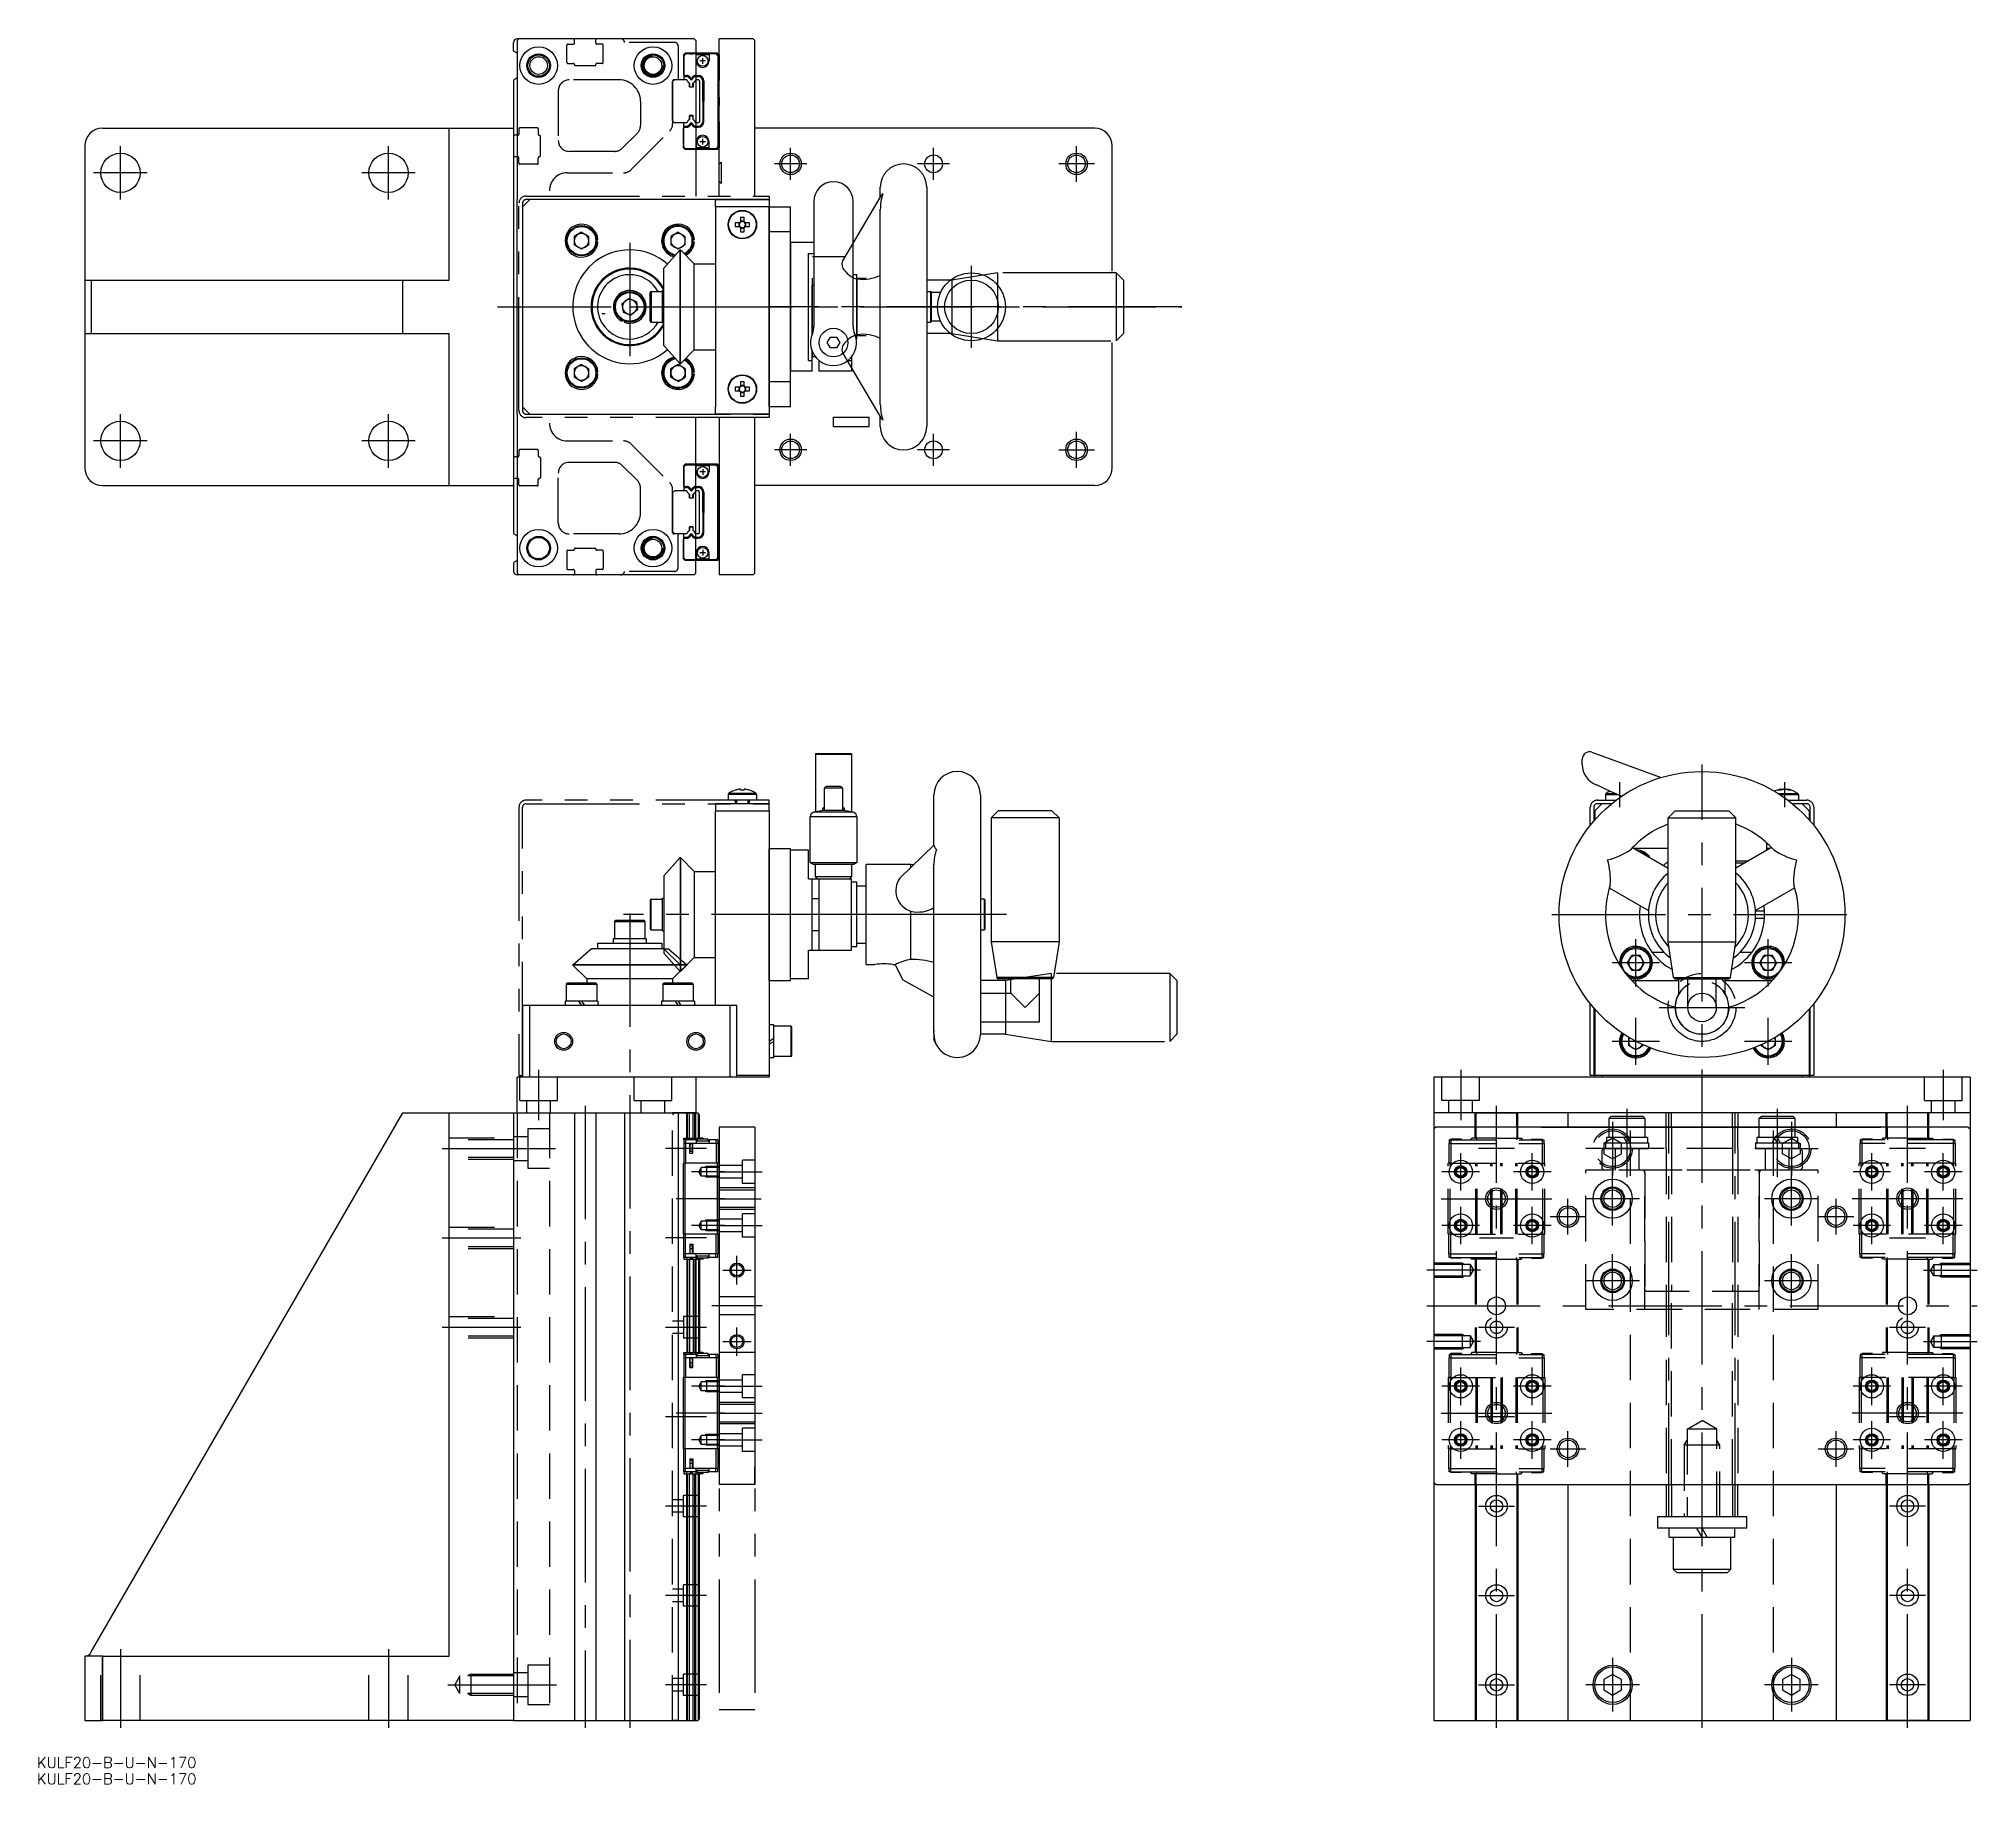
# Model space of a CAD drawing. Extents: x -165 to 377, y -418 to 70.
import ezdxf

# ---------------------------------------------------------------- set-up
doc = ezdxf.new("R2010")
doc.units = 0
for name, pattern in [('CENTER', [50.8, 31.75, -6.35, 6.35, -6.35]), ('DASHED', [19.05, 12.7, -6.35]), ('HIDDEN', [1.905, 1.27, -0.635]), ('PHANTOM', [63.5, 31.75, -6.35, 6.35, -6.35, 6.35, -6.35])]:
    doc.linetypes.add(name, pattern=pattern)
doc.layers.get('0').update_dxf_attribs({"linetype": 'CONTINUOUS'})
doc.layers.add('CENTER', color=1, linetype='CENTER')
doc.layers.add('SCALE', color=7, linetype='CONTINUOUS')
doc.styles.get("Standard").update_dxf_attribs({"font": 'txt.shx', "height": 3, "bigfont": 'bigfont.shx'})

# ---------------------------------------------------------------- blocks, each defined once
blk = doc.blocks.new('*U3')
at = {"color": 7, "linetype": 'CONTINUOUS'}
blk.add_text('KULF20-B-U-N-170', height=3, dxfattribs=at).set_placement((-165.87, -413.27))
blk = doc.blocks.new('*U4')
at = {"color": 7, "linetype": 'CONTINUOUS'}
blk.add_text('KULF20-B-U-N-170', height=3, dxfattribs=at).set_placement((-165.87, -417.82))

msp = doc.modelspace()

# ---------------------------------------------------------------- linework, layer by layer
at = {"color": 7, "linetype": 'CONTINUOUS'}
for p, q in [((-32.5, 67.21), (-32.5, 69.5)), ((-31.5, 66.46), (-32.35, 66.95)), ((-31, 70.5), (-31.5, 70.5)), ((-31, 70.5), (-31.5, 70)), ((-31.5, 70), (-31.5, 25.5)), ((18, 70.5), (-31, 70.5)), ((18, 70.5), (18.5, 70)), ((18.5, 70), (18.5, 26.5)), ((24.5, 66.5), (18.5, 66.5)), ((24.2, 66.3), (18.5, 66.3)), ((18.6, 66.25), (18.5, 66.25)), ((18.6, 64.3), (18.6, 66.25)), ((22.2, 66.05), (18.6, 66.05)), ((20.4, 63.5), (20.4, 65.1)), ((22.2, 66.25), (22.2, 64.3)), ((24.1, 66.25), (22.2, 66.25)), ((24.6, 65.75), (24.1, 66.25)), ((24.7, 65.8), (24.2, 66.3)), ((25, 66), (24.5, 66.5)), ((24.6, 65.75), (24.6, 40.25)), ((24.7, 65.8), (24.7, 40.2)), ((25, 26.5), (25, 70.5)), ((33, 70.5), (25, 70.5)), ((25, 66), (25, 58.8)), ((34.5, 70.5), (33, 70.5)), ((35, 70), (34.5, 70.5)), ((35, 26.5), (35, 70)), ((18.51, 60.23), (19.13, 60.23)), ((18.51, 60.23), (18.51, 59.93)), ((18.51, 59.93), (19.13, 59.93)), ((19.13, 59.93), (19.13, 60.23)), ((21.2, 64.3), (19.6, 64.3)), ((-32.5, 58.78), (-32.5, -67.79)), ((-31.5, 59.53), (-32.35, 59.04)), ((19.2, 59), (18.5, 59)), ((19.5, 58.7), (19.2, 59)), ((19.5, 58.7), (19.5, 47.3)), ((20.43, 53), (20.43, 58.63)), ((20.43, 58.63), (20.73, 58.63)), ((20.73, 58.63), (20.73, 53)), ((24.75, 58.4), (25, 58.8)), ((24.75, 58.4), (24.75, 47.6)), ((25, 54.2), (24.75, 54.6)), ((20.73, 53), (20.43, 53)), ((20.43, 53), (20.43, 47.37)), ((20.73, 47.37), (20.73, 53)), ((25, 51.8), (24.75, 51.4)), ((25, 54.2), (25, 51.8)), ((-147.5, 45.5), (-32.5, 45.5)), ((-50.5, 3), (-50.5, 45.5)), ((-31.5, 43.5), (-32.2, 43.5)), ((19.2, 47), (18.5, 47)), ((18.51, 46.07), (19.13, 46.07)), ((18.51, 45.77), (18.51, 46.07)), ((18.51, 45.77), (19.13, 45.77)), ((19.13, 46.07), (19.13, 45.77)), ((19.5, 47.3), (19.2, 47)), ((20.43, 47.37), (20.73, 47.37)), ((24.75, 47.6), (25, 47.2)), ((25, 47.2), (25, 40)), ((130, 45.5), (35, 45.5)), ((-152.5, 40.5), (-152.5, 3)), ((18.6, 39.75), (18.5, 39.75)), ((24.2, 39.7), (18.5, 39.7)), ((24.5, 39.5), (18.5, 39.5)), ((18.6, 41.7), (18.6, 39.75)), ((22.2, 39.95), (18.6, 39.95)), ((21.2, 41.7), (19.6, 41.7)), ((20.4, 40.9), (20.4, 42.5)), ((22.2, 39.75), (22.2, 41.7)), ((24.1, 39.75), (22.2, 39.75)), ((24.6, 40.25), (24.1, 39.75)), ((24.7, 40.2), (24.2, 39.7)), ((25, 40), (24.5, 39.5)), ((135, 5.5), (135, 40.5)), ((-31.5, 37.5), (-32.2, 37.5)), ((70.1, 26.26), (70.1, 29)), ((83.1, 29), (83.1, -38)), ((-31.5, -34.5), (-31.5, 25.5)), ((-28, 25.5), (-30, 23.5)), ((-30, 23.5), (-30, -32.5)), ((24, 25.5), (-28, 25.5)), ((24, 23.5), (24, 25.5)), ((24, 25.5), (39, 25.5)), ((24, 23.5), (24, -32.5)), ((39, 23.5), (24, 23.5)), ((39, 25.5), (39, 23.5)), ((39, 25.5), (39, 23.5)), ((39, -32.5), (39, 23.5)), ((39, 23.5), (39, -32.5)), ((39, 23.5), (39, -32.5)), ((45, 16.52), (45, 23.5)), ((51.5, 25), (51.5, -9.96)), ((70.28, 26.57), (59.49, 8.36)), ((62.5, -9.96), (62.5, 25)), ((70.1, -31.84), (70.1, 22.76)), ((-13.5, 16.36), (-15.54, 15.18)), ((-13.5, 16.36), (-11.46, 15.18)), ((13.5, 16.36), (11.46, 15.18)), ((13.5, 16.36), (15.54, 15.18)), ((30.63, 19.01), (29.52, 19.01)), ((29.52, 17.98), (30.63, 17.98)), ((30.52, 19.01), (30.52, 17.98)), ((30.98, 20.48), (30.98, 19.37)), ((32.01, 19.48), (30.98, 19.48)), ((30.98, 17.63), (30.98, 16.51)), ((30.98, 17.52), (32.01, 17.52)), ((32.01, 19.37), (32.01, 20.48)), ((32.01, 16.51), (32.01, 17.63)), ((33.48, 19.01), (32.37, 19.01)), ((32.37, 17.98), (33.48, 17.98)), ((32.48, 17.98), (32.48, 19.01)), ((45, 16.52), (39, 16.52)), ((45, -25.52), (45, 16.52)), ((-15.54, 15.18), (-15.54, 12.82)), ((-13.5, 11.64), (-15.54, 12.82)), ((-11.46, 12.82), (-13.5, 11.64)), ((-11.46, 12.82), (-11.46, 15.18)), ((-9.26, 14.33), (-8.91, 14.36)), ((-9.26, 13.67), (-8.91, 13.64)), ((9.56, 6.32), (14.07, 11.42)), ((11.46, 15.18), (11.46, 12.82)), ((13.5, 11.64), (11.46, 12.82)), ((15.54, 12.82), (13.5, 11.64)), ((14.07, 11.42), (14.21, 11.42)), ((14.07, -20.43), (14.07, 11.42)), ((14.21, 11.42), (18, 7.5)), ((14.21, -20.43), (14.21, 11.42)), ((15.54, 12.82), (15.54, 15.18)), ((17.74, 14.33), (18.09, 14.36)), ((17.74, 13.67), (18.09, 13.64)), ((51.5, 13.5), (45, 13.5)), ((45, 13.5), (45, -22.5)), ((9.56, -15.32), (9.56, 6.32)), ((18, 7.5), (24, 7.5)), ((18, -16.5), (18, 7.5)), ((50, 10.47), (51.5, 10.47)), ((50, -19.47), (50, 10.47)), ((60.17, 9.5), (51.1, 9.5)), ((-152.5, 3), (-152.5, -12)), ((-152.5, 3), (-150.67, 3)), ((-150.67, 3), (-150.67, -12)), ((-150.67, 3), (-63.52, 3)), ((-63.52, -12), (-63.52, 3)), ((-63.52, 3), (-50.5, 3)), ((9.2, 0.1), (9.56, 0.1)), ((9.2, -9.1), (9.2, 0.1)), ((51, -12.15), (51, 1.5)), ((51.5, 1.5), (51, 1.5)), ((51.1, -11.91), (51.1, 3.5)), ((63.5, 4.5), (62.5, 4.5)), ((63.5, -13.5), (63.5, 4.5)), ((63.5, 3.5), (66.1, 3.5)), ((63.6, -12.29), (63.6, 3.29)), ((83.1, 3), (83.1, -12)), ((-2.19, -3.62), (-0.33, -2.17)), ((-2.19, -3.62), (-1.86, -5.95)), ((1.86, -3.05), (-0.33, -2.17)), ((2.19, -5.38), (0.33, -6.84)), ((1.86, -3.05), (2.19, -5.38)), ((5.7, -8.5), (5.7, -0.5)), ((5.95, -0.25), (5.95, -8.75)), ((5.95, -0.25), (9.2, -0.25)), ((83.1, -0.25), (84.15, -0.25)), ((84.15, -0.25), (84.15, -8.75)), ((86.98, -0.5), (84.4, -0.5)), ((84.4, -8.5), (84.4, -0.5)), ((-2.05, -8.22), (-2.22, -8.53)), ((-1.86, -5.95), (0.33, -6.84)), ((-1.44, -8.5), (-1.56, -8.83)), ((5.95, -8.75), (9.2, -8.75)), ((9.21, -9.1), (9.55, -9.1)), ((83.1, -8.75), (84.15, -8.75)), ((86.98, -8.5), (84.4, -8.5)), ((-152.5, -12), (-152.5, -49.5)), ((-152.5, -12), (-150.67, -12)), ((-150.67, -12), (-63.52, -12)), ((-63.52, -12), (-50.5, -12)), ((-50.5, -54.5), (-50.5, -12)), ((9.56, -15.32), (14.07, -20.43)), ((55.27, -14.5), (56.13, -13)), ((56.13, -16), (55.27, -14.5)), ((56.13, -13), (57.87, -13)), ((57.87, -16), (56.13, -16)), ((57.87, -13), (58.73, -14.5)), ((58.73, -14.5), (57.87, -16)), ((63.5, -13.5), (63.37, -13.5)), ((63.5, -13.5), (63.37, -13.5)), ((63.5, -12.5), (66.1, -12.5)), ((135, -49.5), (135, -14.5)), ((-13.5, -20.64), (-15.54, -21.82)), ((-13.5, -20.64), (-11.46, -21.82)), ((13.5, -20.64), (11.46, -21.82)), ((15.54, -21.82), (13.5, -20.64)), ((14.07, -20.43), (14.21, -20.43)), ((14.21, -20.43), (18, -16.5)), ((18, -16.5), (24, -16.5)), ((50, -19.47), (51, -19.47)), ((50, -19.47), (51, -19.47)), ((51, -22.5), (51, -16.85)), ((51.1, -18.5), (51.1, -17.09)), ((51.95, -18.5), (51.1, -18.5)), ((53, -22.5), (53, -19.55)), ((59.49, -17.37), (70.27, -35.57)), ((61.1, -19.47), (62, -19.47)), ((62, -18.57), (62, -22.5)), ((-15.54, -21.82), (-15.54, -24.18)), ((-13.5, -25.36), (-15.54, -24.18)), ((-11.46, -24.18), (-13.5, -25.36)), ((-11.46, -24.18), (-11.46, -21.82)), ((-9.26, -22.67), (-8.91, -22.64)), ((-9.26, -23.33), (-8.91, -23.36)), ((11.46, -24.18), (11.46, -21.82)), ((13.5, -25.36), (11.46, -24.18)), ((13.5, -25.36), (15.54, -24.18)), ((15.54, -21.82), (15.54, -24.18)), ((17.74, -22.67), (18.09, -22.64)), ((17.74, -23.33), (18.09, -23.36)), ((30.63, -26.99), (29.52, -26.99)), ((30.52, -26.99), (30.52, -28.02)), ((30.98, -25.52), (30.98, -26.63)), ((32.01, -26.52), (30.98, -26.52)), ((32.01, -26.63), (32.01, -25.52)), ((33.48, -26.99), (32.37, -26.99)), ((32.48, -28.02), (32.48, -26.99)), ((45, -25.52), (39, -25.52)), ((51, -22.5), (45, -22.5)), ((51, -22.5), (45, -22.5)), ((45, -32.5), (45, -25.52)), ((62, -22.5), (53, -22.5)), ((-30, -32.5), (-28, -34.5)), ((24, -34.5), (24, -32.5)), ((29.52, -28.02), (30.63, -28.02)), ((30.98, -28.37), (30.98, -29.49)), ((30.98, -28.48), (32.01, -28.48)), ((32.01, -29.49), (32.01, -28.37)), ((32.37, -28.02), (33.48, -28.02)), ((39, -32.5), (39, -34.5)), ((39, -32.5), (39, -34.5)), ((-31.5, -34.5), (-31.5, -79)), ((-28, -34.5), (24, -34.5)), ((18.5, -79), (18.5, -35.5)), ((39, -34.5), (24, -34.5)), ((25, -35.5), (25, -79.5)), ((35, -79), (35, -35.5)), ((57, -35.32), (67, -35.32)), ((57, -38), (57, -35.32)), ((67, -38), (67, -35.32)), ((70.1, -38), (70.1, -35.28)), ((57, -38), (67, -38)), ((-31.5, -46.5), (-32.2, -46.5)), ((24.5, -48.5), (18.5, -48.5)), ((24.2, -48.7), (18.5, -48.7)), ((18.6, -48.75), (18.5, -48.75)), ((18.6, -50.7), (18.6, -48.75)), ((22.2, -48.75), (22.2, -50.7)), ((24.1, -48.75), (22.2, -48.75)), ((24.6, -49.25), (24.1, -48.75)), ((24.7, -49.2), (24.2, -48.7)), ((25, -49), (24.5, -48.5)), ((-31.5, -52.5), (-32.2, -52.5)), ((22.2, -48.95), (18.6, -48.95)), ((21.2, -50.7), (19.6, -50.7)), ((20.4, -49.9), (20.4, -51.5)), ((24.6, -74.75), (24.6, -49.25)), ((24.7, -74.8), (24.7, -49.2)), ((25, -56.2), (25, -49)), ((-147.5, -54.5), (-50.5, -54.5)), ((-50.5, -54.5), (-32.5, -54.5)), ((19.2, -56), (18.5, -56)), ((18.51, -54.77), (18.51, -55.07)), ((18.51, -54.77), (19.13, -54.77)), ((18.51, -55.07), (19.13, -55.07)), ((19.13, -55.07), (19.13, -54.77)), ((19.5, -56.3), (19.2, -56)), ((19.5, -67.7), (19.5, -56.3)), ((20.43, -56.37), (20.73, -56.37)), ((20.43, -62), (20.43, -56.37)), ((20.73, -56.37), (20.73, -62)), ((24.75, -56.6), (25, -56.2)), ((24.75, -67.4), (24.75, -56.6)), ((130, -54.5), (35, -54.5)), ((20.73, -62), (20.43, -62)), ((20.43, -62), (20.43, -67.63)), ((20.73, -67.63), (20.73, -62)), ((25, -60.8), (24.75, -60.4)), ((25, -63.2), (24.75, -63.6)), ((25, -63.2), (25, -60.8)), ((-31.5, -68.54), (-32.35, -68.05)), ((19.2, -68), (18.5, -68)), ((18.51, -69.23), (18.51, -68.93)), ((18.51, -68.93), (19.13, -68.93)), ((18.51, -69.23), (19.13, -69.23)), ((19.13, -68.93), (19.13, -69.23)), ((19.5, -67.7), (19.2, -68)), ((20.43, -67.63), (20.73, -67.63)), ((24.75, -67.4), (25, -67.8)), ((25, -75), (25, -67.8)), ((-31.5, -75.47), (-32.35, -75.96)), ((18.6, -75.25), (18.5, -75.25)), ((24.2, -75.3), (18.5, -75.3)), ((24.5, -75.5), (18.5, -75.5)), ((18.6, -73.3), (18.6, -75.25)), ((22.2, -75.05), (18.6, -75.05)), ((21.2, -73.3), (19.6, -73.3)), ((20.4, -72.5), (20.4, -74.1)), ((22.2, -75.25), (22.2, -73.3)), ((24.1, -75.25), (22.2, -75.25)), ((24.6, -74.75), (24.1, -75.25)), ((24.7, -74.8), (24.2, -75.3)), ((25, -75), (24.5, -75.5)), ((-32.5, -76.22), (-32.5, -78.5)), ((-31.5, -79), (-31, -79.5)), ((-31, -79.5), (-31.5, -79.5)), ((18, -79.5), (-31, -79.5)), ((18.5, -79), (18, -79.5)), ((18, -79.5), (18.5, -79)), ((34.5, -79.5), (25, -79.5)), ((33, -79.5), (25, -79.5)), ((34.5, -79.5), (33, -79.5)), ((35, -79), (34.5, -79.5)), ((35, -79), (34.5, -79.5)), ((52, -129.5), (52, -129.62)), ((52, -129.62), (52, -145.88)), ((52, -129.62), (62, -129.62)), ((62, -129.5), (62, -129.62)), ((62, -129.62), (62, -145.88)), ((269.18, -129.12), (288.56, -136.17)), ((266.5, -132.58), (266.5, -131)), ((27.5, -140.96), (27.5, -142.5)), ((31.5, -140.96), (27.5, -140.96)), ((31.5, -140.67), (27.65, -140.67)), ((29.51, -139.71), (29.52, -139.73)), ((30.98, -139.48), (30.63, -139.48)), ((30.98, -139.73), (30.98, -139.48)), ((35.35, -140.67), (31.5, -140.67)), ((35.5, -140.96), (31.5, -140.96)), ((32.01, -139.48), (32.01, -139.73)), ((32.37, -139.48), (32.01, -139.48)), ((33.48, -139.73), (33.49, -139.71)), ((35.5, -140.96), (35.5, -142.5)), ((59.5, -139.2), (54.5, -139.2)), ((59, -138.7), (55, -138.7)), ((85.1, -155.12), (85.1, -141)), ((98.1, -141), (98.1, -208)), ((273, -140.96), (276.36, -140.96)), ((273, -140.96), (273, -142.5)), ((273.15, -140.67), (275.7, -140.67)), ((321.34, -140.67), (325.94, -140.67)), ((321.79, -140.96), (326.06, -140.96)), ((321.99, -139.48), (322.05, -139.48)), ((322.83, -139.48), (322.67, -139.48)), ((322.83, -139.48), (323.33, -139.48)), ((324, -139.48), (323.95, -139.48)), ((324, -139.48), (324.01, -139.48)), ((325.94, -140.67), (326.85, -140.67)), ((326.06, -140.96), (327, -140.96)), ((327, -140.96), (327, -142.5)), ((24, -143.5), (24, -145.5)), ((39, -143.5), (24, -143.5)), ((24, -200), (24, -145.5)), ((24, -145.5), (39, -145.5)), ((31.5, -142.5), (27.5, -142.5)), ((29.5, -142.7), (29.5, -143.5)), ((35.5, -142.5), (31.5, -142.5)), ((33.5, -143.5), (33.5, -142.7)), ((39, -145.5), (39, -143.5)), ((39, -145.5), (39, -220)), ((62.53, -145.88), (51.47, -145.88)), ((59.84, -145.38), (54.16, -145.38)), ((101.1, -147.5), (103.1, -145.5)), ((118.1, -145.5), (103.1, -145.5)), ((120.1, -147.5), (118.1, -145.5)), ((272, -143.5), (270, -145.5)), ((270, -145.5), (270, -148.04)), ((274.72, -143.5), (272, -143.5)), ((290.5, -147.5), (292.5, -145.5)), ((292.5, -145.5), (307.5, -145.5)), ((309.5, -147.5), (307.5, -145.5)), ((330, -145.5), (328, -143.5)), ((330, -145.5), (330, -148.04)), ((63.5, -147.14), (50.5, -147.14)), ((120.1, -147.5), (101.1, -147.5)), ((101.1, -147.5), (101.1, -182.17)), ((120.1, -147.5), (120.1, -182.17)), ((290.5, -147.5), (309.5, -147.5)), ((290.5, -182.17), (290.5, -147.5)), ((309.5, -182.17), (309.5, -147.5)), ((39, -193), (39, -156)), ((45, -193), (45, -156)), ((50, -156.5), (45, -156.5)), ((50, -164.5), (50, -156.5)), ((75.57, -164.31), (85.1, -155.12)), ((280.55, -155.77), (290.5, -161.51)), ((290.5, -156), (280.96, -156)), ((319.45, -155.77), (309.5, -161.51)), ((318, -154.38), (318, -156.6)), ((319.04, -156), (318, -156)), ((318.35, -156.4), (318, -156.43)), ((9.56, -163.68), (14.07, -158.57)), ((14.07, -158.57), (14.21, -158.57)), ((14.07, -158.57), (14.07, -174.5)), ((14.21, -158.57), (18, -162.5)), ((14.21, -158.57), (14.21, -174.5)), ((18, -162.5), (24, -162.5)), ((18, -162.5), (18, -174.5)), ((63.5, -160), (50.5, -160)), ((62.63, -160.5), (51.37, -160.5)), ((66.1, -188.5), (66.1, -160.5)), ((78.6, -160.5), (66.1, -160.5)), ((78.6, -160.5), (79.61, -160.41)), ((78.6, -161.39), (78.6, -160.5)), ((85.1, -207.86), (85.1, -160.61)), ((309.5, -159.5), (312.98, -159.5)), ((309.5, -160), (312.11, -160)), ((9.56, -163.68), (9.56, -174.5)), ((51, -184.5), (51, -164.5)), ((62, -164), (52, -164)), ((53, -184.5), (53, -164.5)), ((62, -184.5), (62, -164.5)), ((63.5, -165.5), (62, -165.5)), ((62, -183.5), (62, -165.5)), ((63.5, -183.5), (63.5, -165.5)), ((63.5, -166.5), (66.1, -166.5)), ((274.05, -167.03), (285.04, -173.37)), ((325.95, -167.03), (314.96, -173.37)), ((5.7, -170.5), (5.7, -178.5)), ((5.95, -178.75), (5.95, -170.25)), ((5.95, -170.25), (9.2, -170.25)), ((9.2, -169.9), (9.56, -169.9)), ((9.2, -179.1), (9.2, -169.9)), ((99.15, -170.25), (98.1, -170.25)), ((99.15, -170.25), (99.15, -178.75)), ((99.4, -178.5), (99.4, -170.5)), ((314.97, -173.5), (317.47, -173.5)), ((317.47, -175.5), (317.47, -173.5)), ((-4.25, -176.45), (-4.25, -181.2)), ((-4.25, -176.45), (1.59, -176.45)), ((1.5, -176.2), (-4, -176.2)), ((4, -176.2), (1.5, -176.2)), ((1.59, -176.45), (4.25, -176.45)), ((4.25, -176.45), (4.25, -181.2)), ((5.95, -178.75), (9.2, -178.75)), ((9.56, -174.5), (9.56, -184.06)), ((14.07, -174.5), (14.07, -190.42)), ((14.21, -174.5), (14.21, -190.42)), ((18, -174.5), (18, -186.5)), ((78.6, -187.06), (78.6, -173.57)), ((98.1, -178.75), (99.15, -178.75)), ((314.97, -175.5), (317.47, -175.5)), ((-15.92, -188.57), (-10.82, -184.06)), ((9.56, -184.06), (-10.82, -184.06)), ((-9, -182.5), (-9, -184.06)), ((-9, -182.5), (9, -182.5)), ((-4.6, -181.2), (-4.6, -182.5)), ((-4.6, -181.2), (4.6, -181.2)), ((4.6, -181.2), (4.6, -182.5)), ((9, -182.5), (9, -184.06)), ((9.2, -179.1), (9.56, -179.1)), ((9.56, -184.06), (14.07, -188.57)), ((63.5, -183.5), (62, -183.5)), ((63.5, -182.5), (66.1, -182.5)), ((101.1, -182.17), (102.67, -192.08)), ((120.1, -182.17), (101.1, -182.17)), ((120.1, -182.17), (118.53, -192.08)), ((292.05, -192.08), (290.5, -182.17)), ((290.5, -182.17), (309.5, -182.17)), ((307.95, -192.08), (309.5, -182.17)), ((-15.92, -188.71), (-15.92, -188.57)), ((15.92, -188.57), (-15.92, -188.57)), ((-12, -192.5), (-15.92, -188.71)), ((15.92, -188.71), (-15.92, -188.71)), ((18, -186.5), (12, -192.5)), ((15.92, -188.71), (14.21, -190.42)), ((15.92, -188.57), (15.92, -188.71)), ((18, -186.5), (24, -186.5)), ((50, -192.5), (50, -184.5)), ((66.1, -188.5), (68.6, -188.5)), ((73.6, -188.5), (74.3, -188.5)), ((76.53, -192.83), (74.3, -188.5)), ((279.14, -188), (280.32, -185.96)), ((280.32, -190.04), (279.14, -188)), ((282.68, -185.96), (280.32, -185.96)), ((283.86, -188), (282.68, -185.96)), ((283.86, -188), (282.68, -190.04)), ((286, -185), (289.29, -185)), ((310.71, -185), (314, -185)), ((316.14, -188), (317.32, -185.96)), ((317.32, -190.04), (316.14, -188)), ((319.68, -185.96), (317.32, -185.96)), ((320.86, -188), (319.68, -185.96)), ((320.86, -188), (319.68, -190.04)), ((-17.75, -193.95), (-17.75, -198.7)), ((-17.75, -193.95), (-9.25, -193.95)), ((-9.5, -193.7), (-17.5, -193.7)), ((-12, -192.5), (-12, -193.7)), ((12, -192.5), (-12, -192.5)), ((-9.25, -193.95), (-9.25, -198.7)), ((9.25, -193.95), (17.75, -193.95)), ((9.25, -193.95), (9.25, -198.7)), ((17.5, -193.7), (9.5, -193.7)), ((12, -192.5), (12, -193.7)), ((14.21, -190.42), (14.07, -190.42)), ((17.75, -193.95), (17.75, -198.7)), ((50, -192.5), (45, -192.5)), ((85.1, -197.67), (76.53, -192.83)), ((98.1, -193), (98.1, -208)), ((118.53, -192.08), (102.67, -192.08)), ((118.04, -192.5), (103.16, -192.5)), ((106.6, -196.5), (106.6, -192.5)), ((114.6, -204.5), (114.6, -192.5)), ((280.32, -190.04), (282.68, -190.04)), ((280.33, -193), (293.5, -193)), ((281.17, -192.24), (281.14, -192.59)), ((281.83, -192.24), (281.86, -192.59)), ((292.05, -192.08), (307.95, -192.08)), ((292.54, -192.5), (307.46, -192.5)), ((293.5, -196.76), (293.5, -192.5)), ((296, -200.5), (296, -192.5)), ((304, -200.5), (304, -192.5)), ((306.5, -196.76), (306.5, -192.5)), ((306.5, -193), (319.67, -193)), ((317.32, -190.04), (319.68, -190.04)), ((318.17, -192.24), (318.14, -192.59)), ((318.83, -192.24), (318.86, -192.59)), ((-28, -200), (-30, -200)), ((-30, -200), (-30, -220)), ((-28, -220), (-28, -200)), ((28, -200), (-28, -200)), ((-18.1, -198.7), (-18.1, -200)), ((-8.91, -198.7), (-18.1, -198.7)), ((-14.31, -198.7), (-13.5, -200)), ((-13.5, -198.7), (-12.69, -200)), ((-8.91, -198.7), (-8.91, -200)), ((8.9, -198.7), (8.9, -200)), ((18.09, -198.7), (8.9, -198.7)), ((12.71, -198.7), (13.52, -200)), ((13.52, -198.7), (14.33, -200)), ((18.09, -198.7), (18.09, -200)), ((30, -200), (24, -200)), ((28, -200), (28, -220)), ((30, -219.5), (30, -200)), ((98.1, -196.5), (106.6, -196.5)), ((110.6, -200.5), (106.6, -196.5)), ((114.6, -196.5), (110.6, -200.5)), ((40.3, -205.4), (39, -205.4)), ((40.3, -214.6), (40.3, -205.4)), ((45.05, -205.75), (40.3, -205.75)), ((45.05, -205.75), (45.05, -210)), ((45.3, -210), (45.3, -206)), ((98.1, -204.5), (114.6, -204.5)), ((270, -200.96), (270, -219.5)), ((330, -200.96), (330, -219.5)), ((40.3, -209.19), (39, -210)), ((40.3, -210), (39, -210.81)), ((45.05, -210), (45.05, -214.25)), ((45.3, -214), (45.3, -210)), ((85.15, -206.96), (85.1, -207.02)), ((85.1, -207.86), (85.15, -206.96)), ((85.1, -207.86), (85.1, -209.57)), ((85.82, -210.96), (85.1, -209.57)), ((279.46, -208.82), (279.46, -211.18)), ((281.5, -212.36), (279.46, -211.18)), ((283.54, -211.18), (281.5, -212.36)), ((283.54, -211.18), (283.54, -210.96)), ((316.46, -210.96), (316.46, -211.18)), ((318.5, -212.36), (316.46, -211.18)), ((320.54, -211.18), (318.5, -212.36)), ((320.54, -211.18), (320.54, -208.82)), ((322.74, -209.67), (323.09, -209.64)), ((322.74, -210.33), (323.09, -210.36)), ((40.3, -214.6), (39, -214.6)), ((45.05, -214.25), (40.3, -214.25)), ((39, -220), (-31.5, -220)), ((-31.5, -230), (-31.5, -220)), ((39, -220), (-31.5, -220)), ((39, -220), (-31.5, -220)), ((18.5, -220), (18.5, -230)), ((30, -220), (30, -219.5)), ((39, -219.5), (30, -219.5)), ((225, -220), (225, -400)), ((375, -220), (225, -220)), ((330, -219.5), (270, -219.5)), ((270, -220), (270, -219.5)), ((272, -219.5), (272, -220)), ((328, -220), (328, -219.5)), ((330, -219.5), (330, -220)), ((375, -220), (375, -400)), ((-150.67, -380.8), (-63.52, -230)), ((-63.52, -230), (-50.5, -230)), ((-63.52, -230), (-32.5, -230)), ((-50.5, -382), (-50.5, -230)), ((-50.5, -230), (-32.5, -230)), ((-32.5, -230), (-32.5, -400)), ((-32.5, -230), (-32.5, -400)), ((-32.5, -230), (19, -230)), ((-15.5, -230), (-15.5, -400)), ((-9.5, -230), (-9.5, -400)), ((-1.5, -230), (-1.5, -400)), ((12.5, -230), (12, -230)), ((12, -230), (12.49, -230)), ((12.49, -230), (15.95, -230)), ((15.95, -230), (12.5, -230)), ((13.5, -230), (13.5, -400)), ((15.94, -237.05), (15.94, -230)), ((18.55, -230), (15.95, -230)), ((15.95, -230), (18.5, -230)), ((16.15, -237.05), (16.15, -230)), ((16.7, -237.05), (16.7, -230)), ((17.7, -237.05), (17.7, -230)), ((18.25, -237.05), (18.25, -230)), ((18.46, -237.05), (18.46, -230)), ((18.5, -230), (18.55, -230)), ((19.5, -230.5), (19, -230)), ((19.2, -237.05), (19.2, -230.2)), ((19.5, -237.05), (19.5, -230.5)), ((375, -230), (225, -230)), ((236.5, -234), (236.5, -230)), ((236.5, -230), (248.5, -230)), ((236.8, -234), (236.8, -230)), ((248.2, -234), (248.2, -230)), ((248.5, -234), (248.5, -230)), ((262.5, -230), (262.5, -234)), ((274, -231.5), (274.6, -230.9)), ((274, -231.5), (284, -231.5)), ((274, -234), (274, -231.5)), ((274.6, -230.9), (283.4, -230.9)), ((283.4, -230.9), (284, -231.5)), ((284, -231.5), (284, -234)), ((290, -234), (290, -230)), ((291.5, -234), (291.5, -230)), ((308.5, -234), (308.5, -230)), ((310, -230), (310, -234)), ((316, -231.5), (316.6, -230.9)), ((316, -231.5), (326, -231.5)), ((316, -234), (316, -231.5)), ((316.6, -230.9), (325.4, -230.9)), ((325.4, -230.9), (326, -231.5)), ((326, -231.5), (326, -234)), ((337.5, -230), (337.5, -234)), ((351.5, -234), (351.5, -230)), ((363.5, -230), (351.5, -230)), ((351.8, -234), (351.8, -230)), ((363.2, -234), (363.2, -230)), ((363.5, -234), (363.5, -230)), ((15.1, -237.05), (15.89, -237.05)), ((15.1, -237.55), (15.1, -237.05)), ((15.1, -237.55), (15.1, -238.55)), ((15.6, -237.55), (15.1, -237.55)), ((15.1, -238.55), (15.1, -244.05)), ((15.6, -238.55), (15.1, -238.55)), ((15.6, -237.55), (15.6, -238.55)), ((18.6, -237.55), (15.6, -237.55)), ((15.6, -238.55), (15.6, -244.05)), ((16.8, -238.55), (15.6, -238.55)), ((15.89, -237.55), (15.89, -237.05)), ((15.89, -237.05), (16.76, -237.05)), ((17.02, -237.55), (16.76, -237.05)), ((16.76, -237.05), (16.85, -237.05)), ((16.8, -241.25), (16.8, -238.55)), ((17.6, -238.55), (16.8, -238.55)), ((17.11, -237.55), (16.85, -237.05)), ((16.85, -237.05), (17.55, -237.05)), ((17.11, -237.55), (17.11, -237.55)), ((17.29, -237.55), (17.55, -237.05)), ((17.38, -237.55), (17.64, -237.05)), ((17.55, -237.05), (17.64, -237.05)), ((24.2, -238.55), (17.6, -238.55)), ((17.6, -241.25), (17.6, -238.55)), ((17.64, -237.05), (18.51, -237.05)), ((18.51, -237.05), (19.13, -237.05)), ((18.51, -237.55), (18.51, -237.05)), ((18.6, -237.55), (18.6, -238.55)), ((18.6, -237.55), (18.9, -237.55)), ((22.2, -237.95), (18.6, -237.95)), ((21.9, -237.35), (18.9, -237.35)), ((18.9, -237.35), (18.9, -237.95)), ((20.43, -237.05), (19.13, -237.05)), ((19.13, -237.05), (19.13, -237.35)), ((20.43, -237.05), (20.61, -237.35)), ((21.9, -237.95), (21.9, -237.35)), ((21.9, -237.55), (22.2, -237.55)), ((22.2, -237.55), (22.2, -238.55)), ((24.1, -237.55), (22.2, -237.55)), ((24.1, -237.55), (24.1, -238.55)), ((24.6, -237.55), (24.1, -237.55)), ((24.2, -238.55), (24.2, -244.05)), ((24.7, -238.55), (24.2, -238.55)), ((24.6, -237.55), (24.6, -238.55)), ((24.7, -238.55), (24.7, -244.05)), ((25, -234), (25, -334)), ((35, -234), (25, -234)), ((35, -234), (35, -334)), ((35, -234), (35, -329)), ((225.5, -234), (225, -234.5)), ((225.5, -234), (225, -234.5)), ((225, -234.5), (225, -333.5)), ((225, -234.5), (225, -333.5)), ((374.5, -234), (225.5, -234)), ((374.5, -234), (225.5, -234)), ((255, -234), (250, -234)), ((255, -234), (345, -234)), ((345, -234), (350, -234)), ((374.5, -234), (375, -234.5)), ((374.5, -234), (375, -234.5)), ((375, -234.5), (375, -333.5)), ((375, -234.5), (375, -333.5)), ((15.5, -244.05), (15, -244.05)), ((15, -263.95), (15, -244.05)), ((15.5, -263.95), (15.5, -244.05)), ((24.5, -244.05), (15.5, -244.05)), ((16.8, -239.35), (16.85, -239.35)), ((16.8, -239.81), (16.85, -239.81)), ((16.8, -241.25), (17.6, -241.25)), ((16.85, -238.9), (16.85, -239.95)), ((16.85, -239.95), (17.2, -239.95)), ((16.85, -239.95), (16.85, -240.75)), ((16.85, -240.75), (17.2, -240.75)), ((17.2, -239.95), (17.55, -239.95)), ((17.2, -240.75), (17.55, -240.75)), ((17.55, -239.95), (17.55, -238.9)), ((17.55, -239.35), (17.6, -239.35)), ((17.55, -239.81), (17.6, -239.81)), ((17.55, -240.75), (17.55, -239.95)), ((24.5, -263.95), (24.5, -244.05)), ((25, -244.05), (24.5, -244.05)), ((25, -263.95), (25, -244.05)), ((15.5, -263.95), (15, -263.95)), ((15.1, -269.45), (15.1, -263.95)), ((24.5, -263.95), (15.5, -263.95)), ((15.6, -269.45), (15.6, -263.95)), ((24.2, -269.45), (24.2, -263.95)), ((25, -263.95), (24.5, -263.95)), ((24.7, -269.45), (24.7, -263.95)), ((15.6, -269.45), (15.1, -269.45)), ((15.1, -270.45), (15.1, -269.45)), ((15.1, -270.45), (15.1, -270.95)), ((15.6, -270.45), (15.1, -270.45)), ((15.1, -270.95), (15.89, -270.95)), ((16.8, -269.45), (15.6, -269.45)), ((15.6, -270.45), (15.6, -269.45)), ((18.6, -270.45), (15.6, -270.45)), ((15.89, -270.45), (15.89, -270.95)), ((15.89, -270.95), (16.76, -270.95)), ((15.94, -270.95), (15.94, -297.05)), ((16.15, -270.95), (16.15, -297.05)), ((16.7, -270.95), (16.7, -297.05)), ((17.02, -270.45), (16.76, -270.95)), ((16.76, -270.95), (16.85, -270.95)), ((16.8, -266.75), (16.8, -269.45)), ((16.8, -266.75), (17.6, -266.75)), ((16.8, -268.19), (16.85, -268.19)), ((16.8, -268.65), (16.85, -268.65)), ((17.6, -269.45), (16.8, -269.45)), ((16.85, -267.25), (16.85, -268.05)), ((17.2, -267.25), (16.85, -267.25)), ((16.85, -268.05), (16.85, -269.1)), ((17.2, -268.05), (16.85, -268.05)), ((17.11, -270.45), (16.85, -270.95)), ((16.85, -270.95), (17.55, -270.95)), ((17.11, -270.45), (17.11, -270.45)), ((17.55, -267.25), (17.2, -267.25)), ((17.55, -268.05), (17.2, -268.05)), ((17.29, -270.45), (17.55, -270.95)), ((17.38, -270.45), (17.64, -270.95)), ((17.55, -268.05), (17.55, -267.25)), ((17.55, -269.1), (17.55, -268.05)), ((17.55, -268.19), (17.6, -268.19)), ((17.55, -268.65), (17.6, -268.65)), ((17.55, -270.95), (17.64, -270.95)), ((17.6, -266.75), (17.6, -269.45)), ((24.2, -269.45), (17.6, -269.45)), ((17.64, -270.95), (18.51, -270.95)), ((17.7, -270.95), (17.7, -297.05)), ((18.25, -270.95), (18.25, -297.05)), ((18.46, -270.95), (18.46, -297.05)), ((18.51, -270.45), (18.51, -270.95)), ((18.51, -270.95), (19.13, -270.95)), ((18.6, -270.45), (18.6, -269.45)), ((22.2, -270.05), (18.6, -270.05)), ((18.6, -270.45), (18.9, -270.45)), ((18.9, -270.05), (18.9, -270.65)), ((21.9, -270.65), (18.9, -270.65)), ((19.13, -270.95), (19.13, -270.65)), ((20.43, -270.95), (19.13, -270.95)), ((19.2, -270.95), (19.2, -297.05)), ((19.5, -270.95), (19.5, -297.05)), ((20.43, -270.95), (20.61, -270.65)), ((21.9, -270.65), (21.9, -270.05)), ((21.9, -270.45), (22.2, -270.45)), ((22.2, -270.45), (22.2, -269.45)), ((24.1, -270.45), (22.2, -270.45)), ((24.1, -270.45), (24.1, -269.45)), ((24.6, -270.45), (24.1, -270.45)), ((24.7, -269.45), (24.2, -269.45)), ((24.6, -270.45), (24.6, -269.45)), ((15.1, -297.05), (15.89, -297.05)), ((15.1, -297.55), (15.1, -297.05)), ((15.1, -297.55), (15.1, -298.55)), ((15.6, -297.55), (15.1, -297.55)), ((15.6, -297.55), (15.6, -298.55)), ((18.6, -297.55), (15.6, -297.55)), ((15.89, -297.05), (16.76, -297.05)), ((15.89, -297.55), (15.89, -297.05)), ((17.02, -297.55), (16.76, -297.05)), ((16.76, -297.05), (16.85, -297.05)), ((17.11, -297.55), (16.85, -297.05)), ((16.85, -297.05), (17.55, -297.05)), ((17.11, -297.55), (17.11, -297.55)), ((17.29, -297.55), (17.55, -297.05)), ((17.38, -297.55), (17.64, -297.05)), ((17.55, -297.05), (17.64, -297.05)), ((17.64, -297.05), (18.51, -297.05)), ((18.51, -297.05), (19.13, -297.05)), ((18.51, -297.55), (18.51, -297.05)), ((18.6, -297.55), (18.6, -298.55)), ((18.6, -297.55), (18.9, -297.55)), ((22.2, -297.95), (18.6, -297.95)), ((21.9, -297.35), (18.9, -297.35)), ((18.9, -297.35), (18.9, -297.95)), ((19.13, -297.05), (19.13, -297.35)), ((20.43, -297.05), (19.13, -297.05)), ((20.43, -297.05), (20.61, -297.35)), ((21.9, -297.95), (21.9, -297.35)), ((21.9, -297.55), (22.2, -297.55)), ((22.2, -297.55), (22.2, -298.55)), ((24.1, -297.55), (22.2, -297.55)), ((24.1, -297.55), (24.1, -298.55)), ((24.6, -297.55), (24.1, -297.55)), ((24.6, -297.55), (24.6, -298.55)), ((15.6, -298.55), (15.1, -298.55)), ((15.1, -298.55), (15.1, -304.05)), ((16.8, -298.55), (15.6, -298.55)), ((15.6, -298.55), (15.6, -304.05)), ((17.6, -298.55), (16.8, -298.55)), ((16.8, -301.25), (16.8, -298.55)), ((16.8, -299.35), (16.85, -299.35)), ((16.8, -299.81), (16.85, -299.81)), ((16.8, -301.25), (17.6, -301.25)), ((16.85, -298.9), (16.85, -299.95)), ((16.85, -299.95), (17.2, -299.95)), ((16.85, -299.95), (16.85, -300.75)), ((16.85, -300.75), (17.2, -300.75)), ((17.2, -299.95), (17.55, -299.95)), ((17.2, -300.75), (17.55, -300.75)), ((17.55, -299.95), (17.55, -298.9)), ((17.55, -299.35), (17.6, -299.35)), ((17.55, -299.81), (17.6, -299.81)), ((17.55, -300.75), (17.55, -299.95)), ((24.2, -298.55), (17.6, -298.55)), ((17.6, -301.25), (17.6, -298.55)), ((24.7, -298.55), (24.2, -298.55)), ((24.2, -298.55), (24.2, -304.05)), ((24.7, -298.55), (24.7, -304.05)), ((15, -323.95), (15, -304.05)), ((15.5, -304.05), (15, -304.05)), ((15.5, -323.95), (15.5, -304.05)), ((24.5, -304.05), (15.5, -304.05)), ((24.5, -323.95), (24.5, -304.05)), ((25, -304.05), (24.5, -304.05)), ((25, -323.95), (25, -304.05)), ((15.5, -323.95), (15, -323.95)), ((15.1, -329.45), (15.1, -323.95)), ((24.5, -323.95), (15.5, -323.95)), ((15.6, -329.45), (15.6, -323.95)), ((24.2, -329.45), (24.2, -323.95)), ((25, -323.95), (24.5, -323.95)), ((24.7, -329.45), (24.7, -323.95)), ((15.6, -329.45), (15.1, -329.45)), ((15.1, -330.45), (15.1, -329.45)), ((15.6, -330.45), (15.1, -330.45)), ((15.1, -330.45), (15.1, -330.95)), ((16.8, -329.45), (15.6, -329.45)), ((15.6, -330.45), (15.6, -329.45)), ((18.6, -330.45), (15.6, -330.45)), ((15.89, -330.45), (15.89, -330.95)), ((17.02, -330.45), (16.76, -330.95)), ((16.8, -326.75), (16.8, -329.45)), ((16.8, -326.75), (17.6, -326.75)), ((16.8, -328.19), (16.85, -328.19)), ((16.8, -328.65), (16.85, -328.65)), ((17.6, -329.45), (16.8, -329.45)), ((16.85, -327.25), (16.85, -328.05)), ((17.2, -327.25), (16.85, -327.25)), ((17.2, -328.05), (16.85, -328.05)), ((16.85, -328.05), (16.85, -329.1)), ((17.11, -330.45), (16.85, -330.95)), ((17.11, -330.45), (17.11, -330.45)), ((17.55, -327.25), (17.2, -327.25)), ((17.55, -328.05), (17.2, -328.05)), ((17.29, -330.45), (17.55, -330.95)), ((17.38, -330.45), (17.64, -330.95)), ((17.55, -328.05), (17.55, -327.25)), ((17.55, -329.1), (17.55, -328.05)), ((17.55, -328.19), (17.6, -328.19)), ((17.55, -328.65), (17.6, -328.65)), ((17.6, -326.75), (17.6, -329.45)), ((24.2, -329.45), (17.6, -329.45)), ((18.51, -330.45), (18.51, -330.95)), ((18.6, -330.45), (18.6, -329.45)), ((22.2, -330.05), (18.6, -330.05)), ((18.6, -330.45), (18.9, -330.45)), ((18.9, -330.05), (18.9, -330.65)), ((21.9, -330.65), (18.9, -330.65)), ((19.13, -330.95), (19.13, -330.65)), ((20.43, -330.95), (20.61, -330.65)), ((21.9, -330.65), (21.9, -330.05)), ((21.9, -330.45), (22.2, -330.45)), ((22.2, -330.45), (22.2, -329.45)), ((24.1, -330.45), (22.2, -330.45)), ((24.1, -330.45), (24.1, -329.45)), ((24.6, -330.45), (24.1, -330.45)), ((24.7, -329.45), (24.2, -329.45)), ((24.6, -330.45), (24.6, -329.45)), ((35, -334), (35, -329)), ((15.1, -330.95), (15.89, -330.95)), ((15.89, -330.95), (16.76, -330.95)), ((15.94, -400), (15.94, -330.95)), ((16.15, -400), (16.15, -330.95)), ((16.7, -400), (16.7, -330.95)), ((16.76, -330.95), (16.85, -330.95)), ((16.85, -330.95), (17.55, -330.95)), ((17.55, -330.95), (17.64, -330.95)), ((17.64, -330.95), (18.51, -330.95)), ((17.7, -400), (17.7, -330.95)), ((18.25, -400), (18.25, -330.95)), ((18.46, -400), (18.46, -330.95)), ((18.51, -330.95), (19.13, -330.95)), ((20.43, -330.95), (19.13, -330.95)), ((19.2, -399.8), (19.2, -330.95)), ((19.5, -399.5), (19.5, -330.95)), ((35, -334), (25, -334)), ((225.5, -334), (225, -333.5)), ((225.5, -334), (225, -333.5)), ((225.5, -334), (374.5, -334)), ((225.5, -334), (374.5, -334)), ((236.5, -334), (236.5, -400)), ((236.8, -334), (236.8, -400)), ((248.2, -334), (248.2, -400)), ((248.5, -334), (248.5, -400)), ((255, -334), (293, -334)), ((262.5, -334), (262.5, -400)), ((289, -334), (311, -334)), ((290, -334), (290, -343)), ((291.5, -334), (291.5, -343)), ((293, -334), (307, -334)), ((307, -334), (345, -334)), ((308.5, -334), (308.5, -343)), ((310, -343), (310, -334)), ((337.5, -334), (337.5, -400)), ((351.5, -334), (351.5, -400)), ((351.8, -334), (351.8, -400)), ((363.2, -334), (363.2, -400)), ((363.5, -334), (363.5, -400)), ((374.5, -334), (375, -333.5)), ((374.5, -334), (375, -333.5)), ((312.5, -343), (287.5, -343)), ((287.5, -343), (287.5, -346.2)), ((312.5, -346.2), (287.5, -346.2)), ((310, -343), (290, -343)), ((309.2, -346.2), (290.8, -346.2)), ((290.8, -348.7), (290.8, -346.2)), ((300, -348.7), (298.56, -346.2)), ((301.44, -348.7), (300, -346.2)), ((309.2, -348.7), (309.2, -346.2)), ((312.5, -346.2), (312.5, -343)), ((290.8, -348.7), (309.2, -348.7)), ((292, -357.7), (292, -348.7)), ((308, -348.7), (308, -357.7)), ((293, -358.7), (292, -357.7)), ((308, -357.7), (292, -357.7)), ((308, -357.7), (307, -358.7)), ((307, -358.7), (293, -358.7)), ((-152.5, -382), (-152.5, -400)), ((-147.5, -382), (-152.5, -382)), ((-147.5, -382), (-50.5, -382)), ((-147.5, -400), (-147.5, -382)), ((-147.5, -382), (-147.5, -400)), ((275, -387.11), (272.5, -388.56)), ((272.5, -388.56), (272.5, -391.44)), ((277.5, -388.56), (275, -387.11)), ((277.5, -391.44), (277.5, -388.56)), ((325, -387.11), (322.5, -388.56)), ((322.5, -388.56), (322.5, -391.44)), ((327.5, -388.56), (325, -387.11)), ((327.5, -391.44), (327.5, -388.56)), ((272.5, -391.44), (275, -392.89)), ((275, -392.89), (277.5, -391.44)), ((322.5, -391.44), (325, -392.89)), ((325, -392.89), (327.5, -391.44)), ((-152.5, -400), (-147.5, -400)), ((-32.5, -400), (-147.5, -400)), ((-32.5, -400), (19, -400)), ((19.5, -399.5), (19, -400)), ((225, -400), (375, -400)), ((236.5, -400), (248.5, -400)), ((363.5, -400), (351.5, -400))]:
    msp.add_line(p, q, dxfattribs=at)
at = {"color": 3, "linetype": 'DASHED'}
for p, q in [((-15.8, 70.5), (-31, 70.5)), ((-17.6, 63.9), (-17.6, 68.7)), ((-17.3, 69), (-15.8, 69)), ((-15.5, 69.3), (-15.5, 70.2)), ((-9.5, 69.3), (-9.5, 70.2)), ((-2.5, 70.5), (-9.2, 70.5)), ((-7.7, 69), (-9.2, 69)), ((-7.4, 63.9), (-7.4, 68.7)), ((12.5, 69.5), (-1.5, 69.5)), ((13.5, 68.5), (13.5, 59)), ((15.5, 66.5), (15, 66)), ((15, 66), (15, 60.5)), ((15.6, 66.3), (15.1, 65.8)), ((15.6, 66.25), (15.1, 65.75)), ((15.1, 65.8), (15.1, 65.75)), ((15.1, 65.75), (15.1, 60.23)), ((18.5, 66.5), (15.5, 66.5)), ((16.8, 66.3), (15.6, 66.3)), ((18.5, 66.25), (15.6, 66.25)), ((16.8, 66.3), (16.8, 66.25)), ((16.8, 66.3), (17.6, 66.3)), ((17.6, 66.3), (17.6, 66.25)), ((18.5, 66.3), (17.6, 66.3)), ((-17.3, 63.6), (-15.8, 63.6)), ((-15.2, 63), (-9.8, 63)), ((-7.7, 63.6), (-9.2, 63.6)), ((15, 60.5), (15.1, 60.28)), ((15.1, 60.23), (15.1, 59.93)), ((15.1, 60.23), (15.89, 60.23)), ((15.1, 59.93), (15.1, 59)), ((15.1, 59.93), (15.89, 59.93)), ((15.89, 60.23), (15.89, 59.93)), ((-20, 56), (-20, 42)), ((-3, 59), (-17, 59)), ((12.5, 59), (12, 58.5)), ((12, 58.7), (12, 46.74)), ((12, 47.5), (12, 58.5)), ((13.5, 59), (12.3, 59)), ((15.94, 59), (12.5, 59)), ((16.15, 58.63), (15.94, 59)), ((16.7, 57), (16.7, 58.11)), ((16.7, 58.03), (16.75, 58.01)), ((17.7, 57), (16.7, 57)), ((16.75, 58.01), (16.75, 57.05)), ((16.75, 57.05), (17.65, 57.05)), ((17.02, 59.58), (16.76, 59.43)), ((16.76, 59.43), (16.85, 59.27)), ((17.11, 59.42), (16.85, 59.27)), ((17.02, 59.58), (17.11, 59.42)), ((17.11, 59.42), (17.12, 59.41)), ((17.11, 59.42), (17.11, 59.42)), ((17.12, 59.41), (17.11, 59.42)), ((17.38, 59.58), (17.29, 59.42)), ((17.29, 59.42), (17.29, 59.42)), ((17.29, 59.42), (17.55, 59.27)), ((17.38, 59.58), (17.64, 59.43)), ((17.55, 59.27), (17.64, 59.43)), ((17.7, 58.03), (17.65, 58.01)), ((17.65, 57.05), (17.65, 58.01)), ((17.7, 58.11), (17.7, 57)), ((18.46, 59), (18.25, 58.63)), ((18.5, 59), (18.46, 59)), ((3, 53), (3, 46.23)), ((16.7, 49), (16.7, 47.89)), ((17.7, 49), (16.7, 49)), ((16.75, 47.99), (16.75, 48.95)), ((16.75, 48.95), (17.65, 48.95)), ((17.65, 48.95), (17.65, 47.99)), ((17.7, 47.89), (17.7, 49)), ((-31.3, 43.5), (-31.5, 43.5)), ((-31, 45.3), (-31, 43.8)), ((-25.9, 45.6), (-30.7, 45.6)), ((-25.6, 45.3), (-25.6, 43.8)), ((2.12, 44.11), (-2.11, 39.88)), ((0.38, 33.88), (11.12, 44.62)), ((12.5, 47), (12, 47.5)), ((15.94, 47), (12.5, 47)), ((15, 45.5), (15.1, 45.72)), ((15, 40), (15, 45.5)), ((15.1, 46.07), (15.1, 47)), ((15.1, 46.07), (15.89, 46.07)), ((15.1, 45.77), (15.1, 46.07)), ((15.1, 40.25), (15.1, 45.77)), ((15.1, 45.77), (15.89, 45.77)), ((15.89, 45.77), (15.89, 46.07)), ((16.15, 47.37), (15.94, 47)), ((16.7, 47.97), (16.75, 47.99)), ((16.76, 46.57), (16.85, 46.73)), ((17.02, 46.42), (16.76, 46.57)), ((17.11, 46.58), (16.85, 46.73)), ((17.02, 46.42), (17.11, 46.57)), ((17.11, 46.57), (17.12, 46.59)), ((17.12, 46.59), (17.11, 46.58)), ((17.11, 46.58), (17.11, 46.57)), ((17.29, 46.58), (17.55, 46.73)), ((17.38, 46.42), (17.29, 46.58)), ((17.29, 46.58), (17.29, 46.58)), ((17.38, 46.42), (17.64, 46.57)), ((17.55, 46.73), (17.64, 46.57)), ((17.7, 47.97), (17.65, 47.99)), ((18.46, 47), (18.25, 47.37)), ((18.5, 47), (18.46, 47)), ((-25, 37.8), (-25, 43.2)), ((-4.23, 39), (-17, 39)), ((15.5, 39.5), (15, 40)), ((15.1, 40.2), (15.1, 40.25)), ((15.6, 39.75), (15.1, 40.25)), ((15.6, 39.7), (15.1, 40.2)), ((18.5, 39.5), (15.5, 39.5)), ((18.5, 39.75), (15.6, 39.75)), ((16.8, 39.7), (15.6, 39.7)), ((16.8, 39.7), (16.8, 39.75)), ((16.8, 39.7), (17.6, 39.7)), ((17.6, 39.7), (17.6, 39.75)), ((18.5, 39.7), (17.6, 39.7)), ((-31.3, 37.5), (-31.5, 37.5)), ((-31, 35.7), (-31, 37.2)), ((-25.9, 35.4), (-30.7, 35.4)), ((-25.6, 35.7), (-25.6, 37.2)), ((-17.5, 33), (-1.74, 33)), ((25, 35.46), (25.54, 36)), ((25.54, 36), (25.54, 30)), ((25.54, 30), (25, 30.54)), ((-30, 24.5), (-30, -33.5)), ((39, 26.5), (39, 25.5)), ((-6.92, -6.5), (-7.8, -6.5)), ((39, -34.5), (39, -35.5)), ((39, -34.5), (39, -35.5)), ((-17.5, -42), (-1.74, -42)), ((0.38, -42.88), (11.12, -53.62)), ((-31.3, -46.5), (-31.5, -46.5)), ((-31, -44.7), (-31, -46.2)), ((-25.9, -44.4), (-30.7, -44.4)), ((-25.6, -44.7), (-25.6, -46.2)), ((-25, -46.8), (-25, -52.2)), ((-4.23, -48), (-17, -48)), ((15.5, -48.5), (15, -49)), ((15.6, -48.7), (15.1, -49.2)), ((15.6, -48.75), (15.1, -49.25)), ((18.5, -48.5), (15.5, -48.5)), ((16.8, -48.7), (15.6, -48.7)), ((18.5, -48.75), (15.6, -48.75)), ((16.8, -48.7), (16.8, -48.75)), ((16.8, -48.7), (17.6, -48.7)), ((17.6, -48.7), (17.6, -48.75)), ((18.5, -48.7), (17.6, -48.7)), ((-31.3, -52.5), (-31.5, -52.5)), ((-31, -54.3), (-31, -52.8)), ((-25.6, -54.3), (-25.6, -52.8)), ((-20, -65), (-20, -51)), ((2.12, -53.11), (-2.11, -48.88)), ((15, -49), (15, -54.5)), ((15.1, -49.2), (15.1, -49.25)), ((15.1, -49.25), (15.1, -54.77)), ((-25.9, -54.6), (-30.7, -54.6)), ((3, -62), (3, -55.23)), ((12, -67.7), (12, -55.74)), ((12.5, -56), (12, -56.5)), ((12, -56.5), (12, -67.5)), ((15.94, -56), (12.5, -56)), ((15, -54.5), (15.1, -54.72)), ((15.1, -54.77), (15.1, -55.07)), ((15.1, -54.77), (15.89, -54.77)), ((15.1, -55.07), (15.89, -55.07)), ((15.1, -55.07), (15.1, -56)), ((15.89, -54.77), (15.89, -55.07)), ((16.15, -56.37), (15.94, -56)), ((16.7, -58), (16.7, -56.89)), ((16.7, -56.97), (16.75, -56.99)), ((17.7, -58), (16.7, -58)), ((16.75, -56.99), (16.75, -57.95)), ((16.75, -57.95), (17.65, -57.95)), ((17.02, -55.42), (16.76, -55.57)), ((16.76, -55.57), (16.85, -55.73)), ((17.11, -55.58), (16.85, -55.73)), ((17.02, -55.42), (17.11, -55.58)), ((17.12, -55.59), (17.11, -55.58)), ((17.11, -55.58), (17.11, -55.58)), ((17.11, -55.58), (17.12, -55.59)), ((17.38, -55.42), (17.29, -55.58)), ((17.29, -55.58), (17.29, -55.58)), ((17.29, -55.58), (17.55, -55.73)), ((17.38, -55.42), (17.64, -55.57)), ((17.55, -55.73), (17.64, -55.57)), ((17.7, -56.97), (17.65, -56.99)), ((17.65, -57.95), (17.65, -56.99)), ((17.7, -56.89), (17.7, -58)), ((18.46, -56), (18.25, -56.37)), ((18.5, -56), (18.46, -56)), ((-3, -68), (-17, -68)), ((12.5, -68), (12, -67.5)), ((13.5, -68), (12.3, -68)), ((15.94, -68), (12.5, -68)), ((13.5, -77.5), (13.5, -68)), ((13.5, -77.5), (13.5, -68)), ((15, -69.5), (15.1, -69.28)), ((15, -75), (15, -69.5)), ((15.1, -68.93), (15.1, -68)), ((15.1, -69.23), (15.1, -68.93)), ((15.1, -68.93), (15.89, -68.93)), ((15.1, -74.75), (15.1, -69.23)), ((15.1, -69.23), (15.89, -69.23)), ((15.89, -69.23), (15.89, -68.93)), ((16.15, -67.63), (15.94, -68)), ((16.7, -66), (16.7, -67.11)), ((17.7, -66), (16.7, -66)), ((16.7, -67.03), (16.75, -67.01)), ((16.75, -67.01), (16.75, -66.05)), ((16.75, -66.05), (17.65, -66.05)), ((16.76, -68.43), (16.85, -68.27)), ((17.02, -68.58), (16.76, -68.43)), ((17.11, -68.42), (16.85, -68.27)), ((17.02, -68.58), (17.11, -68.43)), ((17.12, -68.41), (17.11, -68.42)), ((17.11, -68.43), (17.12, -68.41)), ((17.11, -68.42), (17.11, -68.43)), ((17.29, -68.42), (17.55, -68.27)), ((17.29, -68.42), (17.29, -68.42)), ((17.38, -68.58), (17.29, -68.42)), ((17.38, -68.58), (17.64, -68.43)), ((17.55, -68.27), (17.64, -68.43)), ((17.65, -66.05), (17.65, -67.01)), ((17.7, -67.03), (17.65, -67.01)), ((17.7, -67.11), (17.7, -66)), ((18.46, -68), (18.25, -67.63)), ((18.5, -68), (18.46, -68)), ((-17.6, -72.9), (-17.6, -77.7)), ((-17.3, -72.6), (-15.8, -72.6)), ((-15.2, -72), (-9.8, -72)), ((-7.7, -72.6), (-9.2, -72.6)), ((-7.4, -72.9), (-7.4, -77.7)), ((15.5, -75.5), (15, -75)), ((15.6, -75.25), (15.1, -74.75)), ((15.1, -74.8), (15.1, -74.75)), ((15.6, -75.3), (15.1, -74.8)), ((18.5, -75.5), (15.5, -75.5)), ((18.5, -75.25), (15.6, -75.25)), ((16.8, -75.3), (15.6, -75.3)), ((16.8, -75.3), (16.8, -75.25)), ((16.8, -75.3), (17.6, -75.3)), ((17.6, -75.3), (17.6, -75.25)), ((18.5, -75.3), (17.6, -75.3)), ((-15.8, -79.5), (-31, -79.5)), ((-17.3, -78), (-15.8, -78)), ((-15.5, -78.3), (-15.5, -79.2)), ((-9.5, -78.3), (-9.5, -79.2)), ((-7.7, -78), (-9.2, -78)), ((-2.5, -79.5), (-9.2, -79.5)), ((12.5, -78.5), (-1.5, -78.5)), ((9.56, -184.06), (9.56, -185.32)), ((9.56, -184.06), (10.82, -184.06)), ((10.82, -184.06), (15.92, -188.57)), ((9.56, -185.32), (14.07, -190.42)), ((-30.75, -226.5), (-30.75, -220)), ((-20.25, -226.5), (-20.25, -220)), ((1.25, -226.5), (1.25, -220)), ((11.75, -226.5), (11.75, -220)), ((227.25, -226.5), (227.25, -220)), ((237.75, -226.5), (237.75, -220)), ((362.25, -226.5), (362.25, -220)), ((372.75, -226.5), (372.75, -220)), ((-30.75, -226.5), (-20.25, -226.5)), ((-28.8, -230), (-28.8, -226.5)), ((-22.2, -230), (-22.2, -226.5)), ((1.25, -226.5), (11.75, -226.5)), ((3.2, -230), (3.2, -226.5)), ((9.8, -230), (9.8, -226.5)), ((237.75, -226.5), (227.25, -226.5)), ((229.2, -230), (229.2, -226.5)), ((235.8, -230), (235.8, -226.5)), ((362.25, -226.5), (372.75, -226.5)), ((364.2, -230), (364.2, -226.5)), ((370.8, -230), (370.8, -226.5)), ((-31.5, -230), (-31.5, -400)), ((-22.5, -230), (-22.5, -400)), ((12, -400), (12, -230)), ((12.5, -230), (12, -230.5)), ((13.5, -230), (12.5, -230)), ((280, -400), (280, -230)), ((320, -400), (320, -230)), ((-50.5, -237), (-32.5, -237)), ((-32.5, -237.54), (-50.5, -237.54)), ((-28.5, -236.7), (-32.5, -236.7)), ((-28.5, -234.5), (-28.5, -243.3)), ((-22.5, -234.5), (-28.5, -234.5)), ((229.2, -238.55), (229.2, -244.05)), ((229.7, -238.55), (229.2, -238.55)), ((229.25, -237.55), (229.25, -238.55)), ((229.75, -237.55), (229.25, -237.55)), ((232.7, -237.35), (229.7, -237.35)), ((229.7, -237.35), (229.7, -237.55)), ((229.7, -238.55), (255.3, -238.55)), ((229.7, -238.55), (229.7, -244.05)), ((229.75, -237.55), (255.25, -237.55)), ((229.75, -237.55), (229.75, -238.55)), ((232.7, -237.55), (232.7, -237.35)), ((235.57, -237.05), (235.27, -237.55)), ((236.87, -237.05), (235.57, -237.05)), ((236.5, -237.05), (236.5, -234)), ((236.8, -237.05), (236.8, -234)), ((242.5, -237.05), (236.87, -237.05)), ((236.87, -237.05), (236.87, -237.55)), ((242.5, -237.05), (248.13, -237.05)), ((242.5, -237.55), (242.5, -237.05)), ((248.13, -237.05), (248.13, -237.55)), ((248.13, -237.05), (249.43, -237.05)), ((248.2, -234), (248.2, -237.05)), ((248.5, -237.05), (248.5, -234)), ((249.43, -237.05), (249.73, -237.55)), ((252.3, -237.35), (255.3, -237.35)), ((252.3, -237.35), (252.3, -237.55)), ((255.25, -237.55), (255.25, -238.55)), ((255.25, -237.55), (255.75, -237.55)), ((255.3, -237.55), (255.3, -237.35)), ((255.3, -238.55), (255.3, -244.05)), ((255.3, -238.55), (255.8, -238.55)), ((255.75, -237.55), (255.75, -238.55)), ((255.8, -238.55), (255.8, -244.05)), ((275, -237.11), (272.5, -238.56)), ((272.5, -238.56), (272.5, -241.44)), ((273, -238.4), (285, -238.4)), ((273, -238.4), (273, -240)), ((284.7, -236.9), (273.3, -236.9)), ((273.3, -236.9), (273.3, -238.4)), ((274, -236.9), (274, -234)), ((277.5, -238.56), (275, -237.11)), ((277.5, -241.44), (277.5, -238.56)), ((278.13, -236.9), (279, -238.4)), ((279, -236.9), (279.87, -238.4)), ((284, -234), (284, -236.9)), ((284.7, -236.9), (284.7, -238.4)), ((285, -238.4), (285, -240)), ((290, -240), (290, -234)), ((290, -240), (290, -234)), ((291.5, -234), (291.5, -240)), ((291.5, -234), (291.5, -240)), ((308.5, -234), (308.5, -240)), ((308.5, -234), (308.5, -240)), ((310, -240), (310, -234)), ((310, -240), (310, -234)), ((315, -238.4), (327, -238.4)), ((315, -238.4), (315, -240)), ((326.7, -236.9), (315.3, -236.9)), ((315.3, -236.9), (315.3, -238.4)), ((316, -236.9), (316, -234)), ((320.13, -236.9), (321, -238.4)), ((321, -236.9), (321.87, -238.4)), ((322.5, -238.56), (325, -237.11)), ((322.5, -241.44), (322.5, -238.56)), ((325, -237.11), (327.5, -238.56)), ((326, -234), (326, -236.9)), ((326.7, -236.9), (326.7, -238.4)), ((327, -238.4), (327, -240)), ((327.5, -238.56), (327.5, -241.44)), ((344.2, -238.55), (344.2, -244.05)), ((344.7, -238.55), (344.2, -238.55)), ((344.75, -237.55), (344.25, -237.55)), ((344.25, -237.55), (344.25, -238.55)), ((344.7, -237.55), (344.7, -237.35)), ((347.7, -237.35), (344.7, -237.35)), ((370.3, -238.55), (344.7, -238.55)), ((344.7, -238.55), (344.7, -244.05)), ((370.25, -237.55), (344.75, -237.55)), ((344.75, -237.55), (344.75, -238.55)), ((347.7, -237.35), (347.7, -237.55)), ((350.57, -237.05), (350.27, -237.55)), ((351.87, -237.05), (350.57, -237.05)), ((351.5, -237.05), (351.5, -234)), ((351.8, -234), (351.8, -237.05)), ((357.5, -237.05), (351.87, -237.05)), ((351.87, -237.05), (351.87, -237.55)), ((357.5, -237.05), (363.13, -237.05)), ((357.5, -237.55), (357.5, -237.05)), ((363.13, -237.05), (364.43, -237.05)), ((363.13, -237.05), (363.13, -237.55)), ((363.2, -237.05), (363.2, -234)), ((363.5, -237.05), (363.5, -234)), ((364.43, -237.05), (364.73, -237.55)), ((367.3, -237.55), (367.3, -237.35)), ((367.3, -237.35), (370.3, -237.35)), ((370.25, -237.55), (370.25, -238.55)), ((370.25, -237.55), (370.75, -237.55)), ((370.3, -237.35), (370.3, -237.55)), ((370.3, -238.55), (370.3, -244.05)), ((370.3, -238.55), (370.8, -238.55)), ((370.75, -237.55), (370.75, -238.55)), ((370.8, -238.55), (370.8, -244.05)), ((-32.5, -242.46), (-50.5, -242.46)), ((-32.5, -243), (-50.5, -243)), ((-32.5, -243.3), (-28.5, -243.3)), ((-28.5, -243.3), (-28.5, -245.5)), ((35, -243.25), (31.5, -243.25)), ((31.5, -249.75), (31.5, -243.25)), ((229, -263.95), (229, -244.05)), ((229.5, -244.05), (229, -244.05)), ((229.5, -244.05), (255.5, -244.05)), ((229.5, -263.95), (229.5, -244.05)), ((236.7, -263.95), (236.7, -244.05)), ((237.1, -263.95), (237.1, -244.05)), ((240.9, -263.95), (240.9, -244.05)), ((241.3, -263.95), (241.3, -244.05)), ((243.7, -263.95), (243.7, -244.05)), ((244.1, -263.95), (244.1, -244.05)), ((247.9, -263.95), (247.9, -244.05)), ((248.3, -263.95), (248.3, -244.05)), ((255.5, -263.95), (255.5, -244.05)), ((255.5, -244.05), (256, -244.05)), ((256, -263.95), (256, -244.05)), ((272, -240.5), (272.5, -240)), ((272, -240.5), (272, -245.5)), ((327.5, -240), (272.5, -240)), ((272.5, -241.44), (275, -242.89)), ((273, -240), (285, -240)), ((275, -242.89), (277.5, -241.44)), ((275.7, -240), (275.7, -246)), ((282.3, -240), (282.3, -246)), ((290, -240), (290, -280)), ((290, -240), (290, -280)), ((291.5, -240), (291.5, -280)), ((291.5, -240), (291.5, -280)), ((308.5, -240), (308.5, -280)), ((308.5, -240), (308.5, -280)), ((310, -240), (310, -280)), ((310, -240), (310, -280)), ((315, -240), (327, -240)), ((317.7, -240), (317.7, -246)), ((325, -242.89), (322.5, -241.44)), ((324.3, -240), (324.3, -246)), ((327.5, -241.44), (325, -242.89)), ((328, -240.5), (327.5, -240)), ((328, -240.5), (328, -245.5)), ((344, -263.95), (344, -244.05)), ((344.5, -244.05), (344, -244.05)), ((370.5, -244.05), (344.5, -244.05)), ((344.5, -263.95), (344.5, -244.05)), ((351.7, -263.95), (351.7, -244.05)), ((352.1, -263.95), (352.1, -244.05)), ((355.9, -263.95), (355.9, -244.05)), ((356.3, -263.95), (356.3, -244.05)), ((358.7, -263.95), (358.7, -244.05)), ((359.1, -263.95), (359.1, -244.05)), ((362.9, -263.95), (362.9, -244.05)), ((363.3, -263.95), (363.3, -244.05)), ((370.5, -263.95), (370.5, -244.05)), ((370.5, -244.05), (371, -244.05)), ((371, -263.95), (371, -244.05)), ((-28.5, -245.5), (-22.5, -245.5)), ((20, -245.27), (19.29, -246.5)), ((20, -247.73), (19.29, -246.5)), ((25, -245.27), (20, -245.27)), ((20, -247.73), (20, -245.27)), ((25, -247.73), (20, -247.73)), ((21.5, -245), (21.03, -245.27)), ((21.5, -248), (21.03, -247.73)), ((25, -245), (21.5, -245)), ((21.5, -245), (21.5, -248)), ((25, -248), (21.5, -248)), ((31.5, -244.75), (25, -244.75)), ((31.5, -248.25), (25, -248.25)), ((332.5, -246), (267.5, -246)), ((267.5, -285), (267.5, -246)), ((272, -245.5), (272.5, -246)), ((327.5, -246), (272.5, -246)), ((284, -285), (284, -246)), ((284, -246.8), (284, -279.5)), ((316, -285), (316, -246)), ((316, -246.8), (316, -279.5)), ((328, -245.5), (327.5, -246)), ((332.5, -285), (332.5, -246)), ((35, -251), (25, -251)), ((25, -251.54), (35, -251.54)), ((35, -249.75), (31.5, -249.75)), ((20, -260.27), (19.29, -261.5)), ((25, -260.27), (20, -260.27)), ((20, -262.73), (20, -260.27)), ((21.5, -260), (21.03, -260.27)), ((21.5, -260), (21.5, -263)), ((25, -260), (21.5, -260)), ((35, -256.46), (25, -256.46)), ((35, -257), (25, -257)), ((31.5, -259.75), (25, -259.75)), ((31.5, -264.75), (31.5, -258.25)), ((35, -258.25), (31.5, -258.25)), ((-50.5, -262), (-32.5, -262)), ((-32.5, -262.54), (-50.5, -262.54)), ((20, -262.73), (19.29, -261.5)), ((25, -262.73), (20, -262.73)), ((21.5, -263), (21.03, -262.73)), ((25, -263), (21.5, -263)), ((31.5, -263.25), (25, -263.25)), ((35, -264.75), (31.5, -264.75)), ((229.5, -263.95), (229, -263.95)), ((229.2, -269.45), (229.2, -263.95)), ((229.5, -263.95), (255.5, -263.95)), ((229.7, -269.45), (229.7, -263.95)), ((255.3, -269.45), (255.3, -263.95)), ((255.5, -263.95), (256, -263.95)), ((255.8, -269.45), (255.8, -263.95)), ((344.5, -263.95), (344, -263.95)), ((344.2, -269.45), (344.2, -263.95)), ((370.5, -263.95), (344.5, -263.95)), ((344.7, -269.45), (344.7, -263.95)), ((370.3, -269.45), (370.3, -263.95)), ((370.5, -263.95), (371, -263.95)), ((370.8, -269.45), (370.8, -263.95)), ((-32.5, -267.46), (-50.5, -267.46)), ((-32.5, -268), (-50.5, -268)), ((229.7, -269.45), (229.2, -269.45)), ((229.25, -270.45), (229.25, -269.45)), ((229.75, -270.45), (229.25, -270.45)), ((229.7, -269.45), (255.3, -269.45)), ((229.7, -270.45), (229.7, -270.65)), ((232.7, -270.65), (229.7, -270.65)), ((229.75, -270.45), (229.75, -269.45)), ((229.75, -270.45), (255.25, -270.45)), ((232.7, -270.65), (232.7, -270.45)), ((235.57, -270.95), (235.27, -270.45)), ((236.87, -270.95), (235.57, -270.95)), ((236.5, -270.95), (236.5, -297.05)), ((236.8, -270.95), (236.8, -297.05)), ((236.87, -270.95), (236.87, -270.45)), ((242.5, -270.95), (236.87, -270.95)), ((242.5, -270.45), (242.5, -270.95)), ((242.5, -270.95), (248.13, -270.95)), ((248.13, -270.95), (248.13, -270.45)), ((248.13, -270.95), (249.43, -270.95)), ((248.2, -270.95), (248.2, -297.05)), ((248.5, -270.95), (248.5, -297.05)), ((249.43, -270.95), (249.73, -270.45)), ((252.3, -270.45), (252.3, -270.65)), ((252.3, -270.65), (255.3, -270.65)), ((255.25, -270.45), (255.25, -269.45)), ((255.25, -270.45), (255.75, -270.45)), ((255.3, -269.45), (255.8, -269.45)), ((255.3, -270.65), (255.3, -270.45)), ((255.75, -270.45), (255.75, -269.45)), ((344.7, -269.45), (344.2, -269.45)), ((344.25, -270.45), (344.25, -269.45)), ((344.75, -270.45), (344.25, -270.45)), ((370.3, -269.45), (344.7, -269.45)), ((344.7, -270.65), (344.7, -270.45)), ((347.7, -270.65), (344.7, -270.65)), ((344.75, -270.45), (344.75, -269.45)), ((370.25, -270.45), (344.75, -270.45)), ((347.7, -270.45), (347.7, -270.65)), ((350.57, -270.95), (350.27, -270.45)), ((351.87, -270.95), (350.57, -270.95)), ((351.5, -270.95), (351.5, -297.05)), ((351.8, -270.95), (351.8, -297.05)), ((351.87, -270.95), (351.87, -270.45)), ((357.5, -270.95), (351.87, -270.95)), ((357.5, -270.45), (357.5, -270.95)), ((357.5, -270.95), (363.13, -270.95)), ((363.13, -270.95), (363.13, -270.45)), ((363.13, -270.95), (364.43, -270.95)), ((363.2, -270.95), (363.2, -297.05)), ((363.5, -270.95), (363.5, -297.05)), ((364.43, -270.95), (364.73, -270.45)), ((367.3, -270.65), (367.3, -270.45)), ((367.3, -270.65), (370.3, -270.65)), ((370.25, -270.45), (370.25, -269.45)), ((370.25, -270.45), (370.75, -270.45)), ((370.3, -269.45), (370.8, -269.45)), ((370.3, -270.45), (370.3, -270.65)), ((370.75, -270.45), (370.75, -269.45)), ((233, -272), (225, -272)), ((235.1, -272.38), (225, -272.38)), ((225, -275.62), (235.1, -275.62)), ((225, -276), (233, -276)), ((233, -276), (233, -272)), ((233, -272), (233.66, -272.38)), ((233, -276), (233.66, -275.62)), ((235.1, -272.38), (235.1, -275.62)), ((235.1, -272.38), (236.04, -274)), ((235.1, -275.62), (236.04, -274)), ((364.9, -272.38), (363.96, -274)), ((364.9, -275.62), (363.96, -274)), ((364.9, -272.38), (364.9, -275.62)), ((364.9, -272.38), (375, -272.38)), ((375, -275.62), (364.9, -275.62)), ((367, -272), (366.34, -272.38)), ((367, -276), (366.34, -275.62)), ((367, -276), (367, -272)), ((367, -272), (375, -272)), ((375, -276), (367, -276)), ((35, -281.5), (25, -281.5)), ((284.5, -280), (284, -279.5)), ((315.5, -280), (284.5, -280)), ((290, -280), (290, -334)), ((291.5, -334), (291.5, -280)), ((308.5, -334), (308.5, -280)), ((310, -280), (310, -334)), ((316, -279.5), (315.5, -280)), ((-50.5, -287), (-32.5, -287)), ((19.5, -287), (15, -287)), ((15, -287), (15, -293)), ((35, -286.5), (25, -286.5)), ((332.5, -285), (267.5, -285)), ((-32.5, -287.54), (-50.5, -287.54)), ((-32.5, -292.46), (-50.5, -292.46)), ((15, -288.25), (12, -288.25)), ((15, -291.75), (12, -291.75)), ((233, -292), (225, -292)), ((235.1, -292.38), (225, -292.38)), ((233, -296), (233, -292)), ((233, -292), (233.66, -292.38)), ((235.1, -292.38), (235.1, -295.62)), ((235.1, -292.38), (236.04, -294)), ((364.9, -292.38), (363.96, -294)), ((364.9, -292.38), (364.9, -295.62)), ((364.9, -292.38), (375, -292.38)), ((367, -292), (366.34, -292.38)), ((367, -296), (367, -292)), ((367, -292), (375, -292)), ((-32.5, -293), (-50.5, -293)), ((19.5, -293), (15, -293)), ((225, -295.62), (235.1, -295.62)), ((225, -296), (233, -296)), ((229.25, -297.55), (229.25, -298.55)), ((229.75, -297.55), (229.25, -297.55)), ((232.7, -297.35), (229.7, -297.35)), ((229.7, -297.55), (229.7, -297.35)), ((229.75, -297.55), (255.25, -297.55)), ((229.75, -297.55), (229.75, -298.55)), ((232.7, -297.35), (232.7, -297.55)), ((233, -296), (233.66, -295.62)), ((235.1, -295.62), (236.04, -294)), ((235.57, -297.05), (235.27, -297.55)), ((236.87, -297.05), (235.57, -297.05)), ((242.5, -297.05), (236.87, -297.05)), ((236.87, -297.05), (236.87, -297.55)), ((242.5, -297.05), (248.13, -297.05)), ((242.5, -297.55), (242.5, -297.05)), ((248.13, -297.05), (248.13, -297.55)), ((248.13, -297.05), (249.43, -297.05)), ((249.43, -297.05), (249.73, -297.55)), ((252.3, -297.35), (255.3, -297.35)), ((252.3, -297.55), (252.3, -297.35)), ((255.25, -297.55), (255.25, -298.55)), ((255.25, -297.55), (255.75, -297.55)), ((255.3, -297.35), (255.3, -297.55)), ((255.75, -297.55), (255.75, -298.55)), ((344.25, -297.55), (344.25, -298.55)), ((344.75, -297.55), (344.25, -297.55)), ((344.7, -297.35), (344.7, -297.55)), ((347.7, -297.35), (344.7, -297.35)), ((370.25, -297.55), (344.75, -297.55)), ((344.75, -297.55), (344.75, -298.55)), ((347.7, -297.55), (347.7, -297.35)), ((350.57, -297.05), (350.27, -297.55)), ((351.87, -297.05), (350.57, -297.05)), ((357.5, -297.05), (351.87, -297.05)), ((351.87, -297.05), (351.87, -297.55)), ((357.5, -297.05), (363.13, -297.05)), ((357.5, -297.55), (357.5, -297.05)), ((363.13, -297.05), (363.13, -297.55)), ((363.13, -297.05), (364.43, -297.05)), ((364.9, -295.62), (363.96, -294)), ((364.43, -297.05), (364.73, -297.55)), ((375, -295.62), (364.9, -295.62)), ((367, -296), (366.34, -295.62)), ((375, -296), (367, -296)), ((367.3, -297.35), (367.3, -297.55)), ((367.3, -297.35), (370.3, -297.35)), ((370.25, -297.55), (370.25, -298.55)), ((370.25, -297.55), (370.75, -297.55)), ((370.3, -297.55), (370.3, -297.35)), ((370.75, -297.55), (370.75, -298.55)), ((31.5, -309.75), (31.5, -303.25)), ((35, -303.25), (31.5, -303.25)), ((229.7, -298.55), (229.2, -298.55)), ((229.2, -298.55), (229.2, -304.05)), ((229.7, -298.55), (255.3, -298.55)), ((229.7, -298.55), (229.7, -304.05)), ((255.3, -298.55), (255.8, -298.55)), ((255.3, -298.55), (255.3, -304.05)), ((255.8, -298.55), (255.8, -304.05)), ((344.7, -298.55), (344.2, -298.55)), ((344.2, -298.55), (344.2, -304.05)), ((370.3, -298.55), (344.7, -298.55)), ((344.7, -298.55), (344.7, -304.05)), ((370.3, -298.55), (370.8, -298.55)), ((370.3, -298.55), (370.3, -304.05)), ((370.8, -298.55), (370.8, -304.05)), ((20, -305.27), (19.29, -306.5)), ((20, -307.73), (19.29, -306.5)), ((20, -307.73), (20, -305.27)), ((25, -305.27), (20, -305.27)), ((25, -307.73), (20, -307.73)), ((21.5, -305), (21.03, -305.27)), ((21.5, -308), (21.03, -307.73)), ((21.5, -305), (21.5, -308)), ((25, -305), (21.5, -305)), ((25, -308), (21.5, -308)), ((31.5, -304.75), (25, -304.75)), ((31.5, -308.25), (25, -308.25)), ((229, -304.05), (229, -323.95)), ((229.5, -304.05), (229, -304.05)), ((229.5, -304.05), (229.5, -323.95)), ((229.5, -304.05), (255.5, -304.05)), ((236.7, -304.05), (236.7, -323.95)), ((237.1, -304.05), (237.1, -323.95)), ((240.9, -304.05), (240.9, -323.95)), ((241.3, -304.05), (241.3, -323.95)), ((243.7, -304.05), (243.7, -323.95)), ((244.1, -304.05), (244.1, -323.95)), ((247.9, -304.05), (247.9, -323.95)), ((248.3, -304.05), (248.3, -323.95)), ((255.5, -304.05), (255.5, -323.95)), ((255.5, -304.05), (256, -304.05)), ((256, -304.05), (256, -323.95)), ((344, -304.05), (344, -323.95)), ((344.5, -304.05), (344, -304.05)), ((370.5, -304.05), (344.5, -304.05)), ((344.5, -304.05), (344.5, -323.95)), ((351.7, -304.05), (351.7, -323.95)), ((352.1, -304.05), (352.1, -323.95)), ((355.9, -304.05), (355.9, -323.95)), ((356.3, -304.05), (356.3, -323.95)), ((358.7, -304.05), (358.7, -323.95)), ((359.1, -304.05), (359.1, -323.95)), ((362.9, -304.05), (362.9, -323.95)), ((363.3, -304.05), (363.3, -323.95)), ((370.5, -304.05), (370.5, -323.95)), ((370.5, -304.05), (371, -304.05)), ((371, -304.05), (371, -323.95)), ((35, -311), (25, -311)), ((35, -311.54), (25, -311.54)), ((35, -309.75), (31.5, -309.75)), ((25, -316.46), (35, -316.46)), ((35, -317), (25, -317)), ((31.5, -319.75), (25, -319.75)), ((35, -318.25), (31.5, -318.25)), ((31.5, -324.75), (31.5, -318.25)), ((295.81, -318.5), (300, -316.08)), ((295.81, -318.5), (295.81, -343)), ((304.19, -318.5), (295.81, -318.5)), ((304.19, -318.5), (300, -316.08)), ((304.19, -343), (304.19, -318.5)), ((20, -320.27), (19.29, -321.5)), ((20, -322.73), (19.29, -321.5)), ((25, -320.27), (20, -320.27)), ((20, -322.73), (20, -320.27)), ((25, -322.73), (20, -322.73)), ((21.5, -320), (21.03, -320.27)), ((21.5, -323), (21.03, -322.73)), ((25, -320), (21.5, -320)), ((21.5, -320), (21.5, -323)), ((25, -323), (21.5, -323)), ((31.5, -323.25), (25, -323.25)), ((35, -324.75), (31.5, -324.75)), ((229.5, -323.95), (229, -323.95)), ((229.2, -329.45), (229.2, -323.95)), ((229.5, -323.95), (255.5, -323.95)), ((229.7, -329.45), (229.7, -323.95)), ((255.3, -329.45), (255.3, -323.95)), ((255.5, -323.95), (256, -323.95)), ((255.8, -329.45), (255.8, -323.95)), ((295, -323), (295.81, -321.59)), ((295, -323), (295, -343)), ((305, -323), (295, -323)), ((305, -323), (304.19, -321.59)), ((305, -343), (305, -323)), ((344.5, -323.95), (344, -323.95)), ((344.2, -329.45), (344.2, -323.95)), ((370.5, -323.95), (344.5, -323.95)), ((344.7, -329.45), (344.7, -323.95)), ((370.3, -329.45), (370.3, -323.95)), ((370.5, -323.95), (371, -323.95)), ((370.8, -329.45), (370.8, -323.95)), ((229.7, -329.45), (229.2, -329.45)), ((229.25, -330.45), (229.25, -329.45)), ((229.75, -330.45), (229.25, -330.45)), ((229.7, -329.45), (255.3, -329.45)), ((229.7, -330.65), (229.7, -330.45)), ((232.7, -330.65), (229.7, -330.65)), ((229.75, -330.45), (229.75, -329.45)), ((229.75, -330.45), (255.25, -330.45)), ((232.7, -330.45), (232.7, -330.65)), ((235.57, -330.95), (235.27, -330.45)), ((236.87, -330.95), (236.87, -330.45)), ((242.5, -330.45), (242.5, -330.95)), ((248.13, -330.95), (248.13, -330.45)), ((249.43, -330.95), (249.73, -330.45)), ((252.3, -330.65), (252.3, -330.45)), ((252.3, -330.65), (255.3, -330.65)), ((255.25, -330.45), (255.25, -329.45)), ((255.25, -330.45), (255.75, -330.45)), ((255.3, -329.45), (255.8, -329.45)), ((255.3, -330.45), (255.3, -330.65)), ((255.75, -330.45), (255.75, -329.45)), ((344.7, -329.45), (344.2, -329.45)), ((344.25, -330.45), (344.25, -329.45)), ((344.75, -330.45), (344.25, -330.45)), ((370.3, -329.45), (344.7, -329.45)), ((344.7, -330.45), (344.7, -330.65)), ((347.7, -330.65), (344.7, -330.65)), ((344.75, -330.45), (344.75, -329.45)), ((370.25, -330.45), (344.75, -330.45)), ((347.7, -330.65), (347.7, -330.45)), ((350.57, -330.95), (350.27, -330.45)), ((351.87, -330.95), (351.87, -330.45)), ((357.5, -330.45), (357.5, -330.95)), ((363.13, -330.95), (363.13, -330.45)), ((364.43, -330.95), (364.73, -330.45)), ((367.3, -330.45), (367.3, -330.65)), ((367.3, -330.65), (370.3, -330.65)), ((370.25, -330.45), (370.25, -329.45)), ((370.25, -330.45), (370.75, -330.45)), ((370.3, -329.45), (370.8, -329.45)), ((370.3, -330.65), (370.3, -330.45)), ((370.75, -330.45), (370.75, -329.45)), ((236.87, -330.95), (235.57, -330.95)), ((236.5, -334), (236.5, -330.95)), ((236.8, -334), (236.8, -330.95)), ((242.5, -330.95), (236.87, -330.95)), ((242.5, -330.95), (248.13, -330.95)), ((248.13, -330.95), (249.43, -330.95)), ((248.2, -330.95), (248.2, -334)), ((248.5, -334), (248.5, -330.95)), ((351.87, -330.95), (350.57, -330.95)), ((351.5, -334), (351.5, -330.95)), ((351.8, -330.95), (351.8, -334)), ((357.5, -330.95), (351.87, -330.95)), ((357.5, -330.95), (363.13, -330.95)), ((363.13, -330.95), (364.43, -330.95)), ((363.2, -334), (363.2, -330.95)), ((363.5, -334), (363.5, -330.95)), ((15, -338.25), (12, -338.25)), ((19.5, -337), (15, -337)), ((15, -343), (15, -337)), ((15, -341.75), (12, -341.75)), ((19.5, -343), (15, -343)), ((15, -363.25), (12, -363.25)), ((19.5, -362), (15, -362)), ((15, -368), (15, -362)), ((15, -366.75), (12, -366.75)), ((19.5, -368), (15, -368)), ((-148, -400), (-148, -382)), ((-137, -400), (-137, -382)), ((-73, -400), (-73, -382)), ((-62, -400), (-62, -382)), ((-28.5, -384.5), (-28.5, -393.3)), ((-22.5, -384.5), (-28.5, -384.5)), ((-47.5, -387.54), (-48.92, -390)), ((-47.5, -392.46), (-48.92, -390)), ((-32.5, -387.54), (-47.5, -387.54)), ((-47.5, -392.46), (-47.5, -387.54)), ((-44.5, -387), (-45.44, -387.54)), ((-44.5, -387), (-32.5, -387)), ((-44.5, -387), (-44.5, -393)), ((-28.5, -386.7), (-32.5, -386.7)), ((15, -388.25), (12, -388.25)), ((19.5, -387), (15, -387)), ((15, -393), (15, -387)), ((-32.5, -392.46), (-47.5, -392.46)), ((-44.5, -393), (-45.44, -392.46)), ((-32.5, -393), (-44.5, -393)), ((-32.5, -393.3), (-28.5, -393.3)), ((-28.5, -393.3), (-28.5, -395.5)), ((-28.5, -395.5), (-22.5, -395.5)), ((15, -391.75), (12, -391.75)), ((19.5, -393), (15, -393)), ((13.5, -400), (12, -400))]:
    msp.add_line(p, q, dxfattribs=at)
at = {"color": 3, "linetype": 'PHANTOM'}
for p, q in [((-31, -33.5), (-31, 24.5)), ((-30, 24.5), (-30, -33.5)), ((-29, 26.5), (39, 26.5)), ((39, 25.5), (-29, 25.5)), ((39, 26.5), (39, 25.5)), ((90.1, 3), (83.1, 3)), ((102.89, 5), (90.1, 3)), ((90.1, 3), (90.1, -12)), ((102.89, 5), (102.89, -14)), ((136.1, 5), (102.89, 5)), ((136.1, 5), (136.1, -14)), ((136.1, 5), (138.1, 3)), ((138.1, 3), (138.1, -12)), ((90.1, -12), (83.1, -12)), ((90.1, -12), (102.89, -14)), ((102.89, -14), (136.1, -14)), ((138.1, -12), (136.1, -14)), ((-29, -34.5), (39, -34.5)), ((39, -35.5), (-29, -35.5)), ((39, -34.5), (39, -35.5)), ((39, -34.5), (39, -35.5)), ((-31, -144.5), (-31, -219.5)), ((-30, -219.5), (-30, -144.5)), ((39, -142.5), (-29, -142.5)), ((-29, -143.5), (39, -143.5)), ((39, -143.5), (39, -142.5)), ((39, -143.5), (39, -142.5)), ((268.75, -149.53), (268.75, -144.5)), ((269.75, -144.5), (269.75, -148.33)), ((270.75, -142.5), (276, -142.5)), ((274.72, -143.5), (270.75, -143.5)), ((324, -142.5), (329.25, -142.5)), ((329.25, -143.5), (325.28, -143.5)), ((330.25, -148.33), (330.25, -144.5)), ((331.25, -144.5), (331.25, -149.53)), ((105.1, -193), (98.1, -193)), ((117.89, -191), (105.1, -193)), ((105.1, -193), (105.1, -208)), ((151.1, -191), (117.89, -191)), ((117.89, -191), (117.89, -210)), ((151.1, -191), (153.1, -193)), ((151.1, -191), (151.1, -210)), ((153.1, -193), (153.1, -208)), ((268.75, -219.5), (268.75, -199.47)), ((331.25, -199.47), (331.25, -219.5)), ((269.75, -200.67), (269.75, -219.5)), ((330.25, -219.5), (330.25, -200.67)), ((105.1, -208), (98.1, -208)), ((105.1, -208), (117.89, -210)), ((117.89, -210), (151.1, -210)), ((153.1, -208), (151.1, -210)), ((-31, -219.5), (-30, -219.5)), ((269.75, -219.5), (268.75, -219.5)), ((270, -219.5), (269.75, -219.5)), ((330.25, -219.5), (330, -219.5)), ((331.25, -219.5), (330.25, -219.5)), ((25, -297), (25, -397)), ((35, -297), (25, -297)), ((35, -297), (35, -397)), ((35, -397), (25, -397))]:
    msp.add_line(p, q, dxfattribs=at)
at = {"color": 7, "linetype": 'HIDDEN'}
for p, q in [((39, 25.5), (39, -34.5)), ((39, 16.75), (39, 11.3)), ((39, 16.1), (39, 11.9)), ((39, 16.1), (39, 11.9)), ((39, -15.9), (39, -20.1)), ((39, -15.9), (39, -20.1)), ((39, -20.25), (39, -25.7)), ((39, -20.9), (39, -25.1)), ((39, -20.9), (39, -25.1))]:
    msp.add_line(p, q, dxfattribs=at)
at = {"color": 3, "linetype": 'CONTINUOUS'}
for p, q in [((29.88, -142.5), (29.88, -143.5)), ((33.12, -143.5), (33.12, -142.5))]:
    msp.add_line(p, q, dxfattribs=at)
at = {"color": 7}
msp.add_line((52.5, -164.5), (61.5, -164.5), dxfattribs=at)
at = {"color": 3, "linetype": 'DASHED', "flags": 128}
for points in [[(39, 25.5), (39, 25.5)], [(39, -34.5), (39, -34.5)]]:
    msp.add_lwpolyline(points, dxfattribs=at)
at = {"color": 7, "linetype": 'CONTINUOUS', "flags": 128}
for points in [[(277.48, -141.44), (274.61, -140.17), (270.45, -138.22)], [(317.47, -173.5), (317.35, -172.22), (317.32, -172.01)], [(279.6, -192.19), (279.89, -192.31), (281.14, -192.59)], [(318.86, -192.59), (320.11, -192.31), (320.4, -192.19)], [(322.5, -210), (322.32, -208.82), (321.93, -207.95)], [(322.14, -207.81), (322.56, -208.75), (322.75, -210)], [(323.09, -209.64), (322.81, -208.39), (322.43, -207.62)]]:
    msp.add_lwpolyline(points, dxfattribs=at)
at = {"color": 7}
for points in [[(39, 23.5, 0), (39.09, 23.5, 0), (39.19, 23.5, 0), (39.29, 23.5, 0), (39.38, 23.5, 0), (39.48, 23.5, 0), (39.57, 23.5, 0), (39.67, 23.5, 0), (39.76, 23.5, 0), (39.86, 23.5, 0), (39.95, 23.5, 0), (40.05, 23.5, 0), (40.14, 23.5, 0), (40.24, 23.5, 0), (40.33, 23.5, 0), (40.43, 23.5, 0), (40.52, 23.5, 0), (40.62, 23.5, 0), (40.71, 23.5, 0), (40.81, 23.5, 0), (40.9, 23.5, 0), (41, 23.5, 0), (41.09, 23.5, 0), (41.19, 23.5, 0), (41.29, 23.5, 0), (41.38, 23.5, 0), (41.48, 23.5, 0), (41.57, 23.5, 0), (41.67, 23.5, 0), (41.76, 23.5, 0), (41.86, 23.5, 0), (41.95, 23.5, 0), (42.05, 23.5, 0), (42.14, 23.5, 0), (42.24, 23.5, 0), (42.33, 23.5, 0), (42.43, 23.5, 0), (42.52, 23.5, 0), (42.62, 23.5, 0), (42.71, 23.5, 0), (42.81, 23.5, 0), (42.9, 23.5, 0), (43, 23.5, 0), (43.09, 23.5, 0), (43.19, 23.5, 0), (43.29, 23.5, 0), (43.38, 23.5, 0), (43.48, 23.5, 0), (43.57, 23.5, 0), (43.67, 23.5, 0), (43.76, 23.5, 0), (43.86, 23.5, 0), (43.95, 23.5, 0), (44.05, 23.5, 0), (44.14, 23.5, 0), (44.24, 23.5, 0), (44.33, 23.5, 0), (44.43, 23.5, 0), (44.52, 23.5, 0), (44.62, 23.5, 0), (44.71, 23.5, 0), (44.81, 23.5, 0), (44.9, 23.5, 0), (45, 23.5, 0)], [(45, -32.5, 0), (44.9, -32.5, 0), (44.81, -32.5, 0), (44.71, -32.5, 0), (44.62, -32.5, 0), (44.52, -32.5, 0), (44.43, -32.5, 0), (44.33, -32.5, 0), (44.24, -32.5, 0), (44.14, -32.5, 0), (44.05, -32.5, 0), (43.95, -32.5, 0), (43.86, -32.5, 0), (43.76, -32.5, 0), (43.67, -32.5, 0), (43.57, -32.5, 0), (43.48, -32.5, 0), (43.38, -32.5, 0), (43.29, -32.5, 0), (43.19, -32.5, 0), (43.09, -32.5, 0), (43, -32.5, 0), (42.9, -32.5, 0), (42.81, -32.5, 0), (42.71, -32.5, 0), (42.62, -32.5, 0), (42.52, -32.5, 0), (42.43, -32.5, 0), (42.33, -32.5, 0), (42.24, -32.5, 0), (42.14, -32.5, 0), (42.05, -32.5, 0), (41.95, -32.5, 0), (41.86, -32.5, 0), (41.76, -32.5, 0), (41.67, -32.5, 0), (41.57, -32.5, 0), (41.48, -32.5, 0), (41.38, -32.5, 0), (41.29, -32.5, 0), (41.19, -32.5, 0), (41.09, -32.5, 0), (41, -32.5, 0), (40.9, -32.5, 0), (40.81, -32.5, 0), (40.71, -32.5, 0), (40.62, -32.5, 0), (40.52, -32.5, 0), (40.43, -32.5, 0), (40.33, -32.5, 0), (40.24, -32.5, 0), (40.14, -32.5, 0), (40.05, -32.5, 0), (39.95, -32.5, 0), (39.86, -32.5, 0), (39.76, -32.5, 0), (39.67, -32.5, 0), (39.57, -32.5, 0), (39.48, -32.5, 0), (39.38, -32.5, 0), (39.29, -32.5, 0), (39.19, -32.5, 0), (39.09, -32.5, 0), (39, -32.5, 0)], [(52, -129.5, 0), (52.16, -129.5, 0), (52.32, -129.5, 0), (52.48, -129.5, 0), (52.63, -129.5, 0), (52.79, -129.5, 0), (52.95, -129.5, 0), (53.11, -129.5, 0), (53.27, -129.5, 0), (53.43, -129.5, 0), (53.59, -129.5, 0), (53.75, -129.5, 0), (53.9, -129.5, 0), (54.06, -129.5, 0), (54.22, -129.5, 0), (54.38, -129.5, 0), (54.54, -129.5, 0), (54.7, -129.5, 0), (54.86, -129.5, 0), (55.02, -129.5, 0), (55.17, -129.5, 0), (55.33, -129.5, 0), (55.49, -129.5, 0), (55.65, -129.5, 0), (55.81, -129.5, 0), (55.97, -129.5, 0), (56.13, -129.5, 0), (56.29, -129.5, 0), (56.44, -129.5, 0), (56.6, -129.5, 0), (56.76, -129.5, 0), (56.92, -129.5, 0), (57.08, -129.5, 0), (57.24, -129.5, 0), (57.4, -129.5, 0), (57.56, -129.5, 0), (57.71, -129.5, 0), (57.87, -129.5, 0), (58.03, -129.5, 0), (58.19, -129.5, 0), (58.35, -129.5, 0), (58.51, -129.5, 0), (58.67, -129.5, 0), (58.82, -129.5, 0), (58.98, -129.5, 0), (59.14, -129.5, 0), (59.3, -129.5, 0), (59.46, -129.5, 0), (59.62, -129.5, 0), (59.78, -129.5, 0), (59.94, -129.5, 0), (60.09, -129.5, 0), (60.25, -129.5, 0), (60.41, -129.5, 0), (60.57, -129.5, 0), (60.73, -129.5, 0), (60.89, -129.5, 0), (61.05, -129.5, 0), (61.21, -129.5, 0), (61.36, -129.5, 0), (61.52, -129.5, 0), (61.68, -129.5, 0), (61.84, -129.5, 0), (62, -129.5, 0)], [(54.5, -145.38, 0), (54.5, -145.28, 0), (54.5, -145.18, 0), (54.5, -145.09, 0), (54.5, -144.99, 0), (54.5, -144.89, 0), (54.5, -144.79, 0), (54.5, -144.69, 0), (54.5, -144.59, 0), (54.5, -144.5, 0), (54.5, -144.4, 0), (54.5, -144.3, 0), (54.5, -144.2, 0), (54.5, -144.1, 0), (54.5, -144.01, 0), (54.5, -143.91, 0), (54.5, -143.81, 0), (54.5, -143.71, 0), (54.5, -143.61, 0), (54.5, -143.52, 0), (54.5, -143.42, 0), (54.5, -143.32, 0), (54.5, -143.22, 0), (54.5, -143.12, 0), (54.5, -143.03, 0), (54.5, -142.93, 0), (54.5, -142.83, 0), (54.5, -142.73, 0), (54.5, -142.63, 0), (54.5, -142.53, 0), (54.5, -142.44, 0), (54.5, -142.34, 0), (54.5, -142.24, 0), (54.5, -142.14, 0), (54.5, -142.04, 0), (54.5, -141.95, 0), (54.5, -141.85, 0), (54.5, -141.75, 0), (54.5, -141.65, 0), (54.5, -141.55, 0), (54.5, -141.46, 0), (54.5, -141.36, 0), (54.5, -141.26, 0), (54.5, -141.16, 0), (54.5, -141.06, 0), (54.5, -140.97, 0), (54.5, -140.87, 0), (54.5, -140.77, 0), (54.5, -140.67, 0), (54.5, -140.57, 0), (54.5, -140.47, 0), (54.5, -140.38, 0), (54.5, -140.28, 0), (54.5, -140.18, 0), (54.5, -140.08, 0), (54.5, -139.99, 0), (54.5, -139.89, 0), (54.5, -139.79, 0), (54.5, -139.69, 0), (54.5, -139.59, 0), (54.5, -139.5, 0), (54.5, -139.4, 0), (54.5, -139.3, 0), (54.5, -139.2, 0)], [(59.5, -139.2, 0), (59.5, -139.3, 0), (59.5, -139.4, 0), (59.5, -139.5, 0), (59.5, -139.59, 0), (59.5, -139.69, 0), (59.5, -139.79, 0), (59.5, -139.89, 0), (59.5, -139.99, 0), (59.5, -140.08, 0), (59.5, -140.18, 0), (59.5, -140.28, 0), (59.5, -140.38, 0), (59.5, -140.47, 0), (59.5, -140.57, 0), (59.5, -140.67, 0), (59.5, -140.77, 0), (59.5, -140.87, 0), (59.5, -140.97, 0), (59.5, -141.06, 0), (59.5, -141.16, 0), (59.5, -141.26, 0), (59.5, -141.36, 0), (59.5, -141.46, 0), (59.5, -141.55, 0), (59.5, -141.65, 0), (59.5, -141.75, 0), (59.5, -141.85, 0), (59.5, -141.95, 0), (59.5, -142.04, 0), (59.5, -142.14, 0), (59.5, -142.24, 0), (59.5, -142.34, 0), (59.5, -142.44, 0), (59.5, -142.53, 0), (59.5, -142.63, 0), (59.5, -142.73, 0), (59.5, -142.83, 0), (59.5, -142.93, 0), (59.5, -143.03, 0), (59.5, -143.12, 0), (59.5, -143.22, 0), (59.5, -143.32, 0), (59.5, -143.42, 0), (59.5, -143.52, 0), (59.5, -143.61, 0), (59.5, -143.71, 0), (59.5, -143.81, 0), (59.5, -143.91, 0), (59.5, -144.01, 0), (59.5, -144.1, 0), (59.5, -144.2, 0), (59.5, -144.3, 0), (59.5, -144.4, 0), (59.5, -144.5, 0), (59.5, -144.59, 0), (59.5, -144.69, 0), (59.5, -144.79, 0), (59.5, -144.89, 0), (59.5, -144.99, 0), (59.5, -145.09, 0), (59.5, -145.18, 0), (59.5, -145.28, 0), (59.5, -145.38, 0)], [(50.5, -160, 0), (50.5, -159.8, 0), (50.5, -159.59, 0), (50.5, -159.39, 0), (50.5, -159.18, 0), (50.5, -158.98, 0), (50.5, -158.78, 0), (50.5, -158.57, 0), (50.5, -158.37, 0), (50.5, -158.16, 0), (50.5, -157.96, 0), (50.5, -157.75, 0), (50.5, -157.55, 0), (50.5, -157.35, 0), (50.5, -157.14, 0), (50.5, -156.94, 0), (50.5, -156.73, 0), (50.5, -156.53, 0), (50.5, -156.32, 0), (50.5, -156.12, 0), (50.5, -155.92, 0), (50.5, -155.71, 0), (50.5, -155.51, 0), (50.5, -155.31, 0), (50.5, -155.1, 0), (50.5, -154.9, 0), (50.5, -154.69, 0), (50.5, -154.49, 0), (50.5, -154.28, 0), (50.5, -154.08, 0), (50.5, -153.88, 0), (50.5, -153.67, 0), (50.5, -153.47, 0), (50.5, -153.26, 0), (50.5, -153.06, 0), (50.5, -152.85, 0), (50.5, -152.65, 0), (50.5, -152.45, 0), (50.5, -152.24, 0), (50.5, -152.04, 0), (50.5, -151.83, 0), (50.5, -151.63, 0), (50.5, -151.43, 0), (50.5, -151.22, 0), (50.5, -151.02, 0), (50.5, -150.81, 0), (50.5, -150.61, 0), (50.5, -150.41, 0), (50.5, -150.2, 0), (50.5, -150, 0), (50.5, -149.79, 0), (50.5, -149.59, 0), (50.5, -149.38, 0), (50.5, -149.18, 0), (50.5, -148.98, 0), (50.5, -148.77, 0), (50.5, -148.57, 0), (50.5, -148.36, 0), (50.5, -148.16, 0), (50.5, -147.96, 0), (50.5, -147.75, 0), (50.5, -147.55, 0), (50.5, -147.34, 0), (50.5, -147.14, 0)], [(63.5, -147.14, 0), (63.5, -147.34, 0), (63.5, -147.55, 0), (63.5, -147.75, 0), (63.5, -147.96, 0), (63.5, -148.16, 0), (63.5, -148.36, 0), (63.5, -148.57, 0), (63.5, -148.77, 0), (63.5, -148.98, 0), (63.5, -149.18, 0), (63.5, -149.38, 0), (63.5, -149.59, 0), (63.5, -149.79, 0), (63.5, -150, 0), (63.5, -150.2, 0), (63.5, -150.41, 0), (63.5, -150.61, 0), (63.5, -150.81, 0), (63.5, -151.02, 0), (63.5, -151.22, 0), (63.5, -151.43, 0), (63.5, -151.63, 0), (63.5, -151.83, 0), (63.5, -152.04, 0), (63.5, -152.24, 0), (63.5, -152.45, 0), (63.5, -152.65, 0), (63.5, -152.85, 0), (63.5, -153.06, 0), (63.5, -153.26, 0), (63.5, -153.47, 0), (63.5, -153.67, 0), (63.5, -153.88, 0), (63.5, -154.08, 0), (63.5, -154.28, 0), (63.5, -154.49, 0), (63.5, -154.69, 0), (63.5, -154.9, 0), (63.5, -155.1, 0), (63.5, -155.31, 0), (63.5, -155.51, 0), (63.5, -155.71, 0), (63.5, -155.92, 0), (63.5, -156.12, 0), (63.5, -156.32, 0), (63.5, -156.53, 0), (63.5, -156.73, 0), (63.5, -156.94, 0), (63.5, -157.14, 0), (63.5, -157.35, 0), (63.5, -157.55, 0), (63.5, -157.75, 0), (63.5, -157.96, 0), (63.5, -158.16, 0), (63.5, -158.37, 0), (63.5, -158.57, 0), (63.5, -158.78, 0), (63.5, -158.98, 0), (63.5, -159.18, 0), (63.5, -159.39, 0), (63.5, -159.59, 0), (63.5, -159.8, 0), (63.5, -160, 0)], [(51.37, -160.5, 0), (51.35, -160.49, 0), (51.34, -160.48, 0), (51.32, -160.48, 0), (51.31, -160.47, 0), (51.3, -160.46, 0), (51.28, -160.45, 0), (51.27, -160.44, 0), (51.26, -160.44, 0), (51.24, -160.43, 0), (51.23, -160.42, 0), (51.21, -160.41, 0), (51.2, -160.41, 0), (51.19, -160.4, 0), (51.17, -160.39, 0), (51.16, -160.38, 0), (51.15, -160.37, 0), (51.13, -160.37, 0), (51.12, -160.36, 0), (51.1, -160.35, 0), (51.09, -160.34, 0), (51.08, -160.33, 0), (51.06, -160.33, 0), (51.05, -160.32, 0), (51.04, -160.31, 0), (51.02, -160.3, 0), (51.01, -160.29, 0), (50.99, -160.29, 0), (50.98, -160.28, 0), (50.97, -160.27, 0), (50.95, -160.26, 0), (50.94, -160.25, 0), (50.93, -160.25, 0), (50.91, -160.24, 0), (50.9, -160.23, 0), (50.88, -160.22, 0), (50.87, -160.22, 0), (50.86, -160.21, 0), (50.84, -160.2, 0), (50.83, -160.19, 0), (50.82, -160.18, 0), (50.8, -160.17, 0), (50.79, -160.17, 0), (50.77, -160.16, 0), (50.76, -160.15, 0), (50.75, -160.14, 0), (50.73, -160.13, 0), (50.72, -160.13, 0), (50.71, -160.12, 0), (50.69, -160.11, 0), (50.68, -160.1, 0), (50.66, -160.1, 0), (50.65, -160.09, 0), (50.64, -160.08, 0), (50.62, -160.07, 0), (50.61, -160.06, 0), (50.6, -160.06, 0), (50.58, -160.05, 0), (50.57, -160.04, 0), (50.55, -160.03, 0), (50.54, -160.02, 0), (50.53, -160.02, 0), (50.51, -160.01, 0), (50.5, -160, 0)], [(52, -164, 0), (52, -163.94, 0), (52, -163.89, 0), (52, -163.83, 0), (52, -163.78, 0), (52, -163.72, 0), (52, -163.67, 0), (52, -163.61, 0), (52, -163.56, 0), (52, -163.5, 0), (52, -163.44, 0), (52, -163.39, 0), (52, -163.33, 0), (52, -163.28, 0), (52, -163.22, 0), (52, -163.17, 0), (52, -163.11, 0), (52, -163.06, 0), (52, -163, 0), (52, -162.94, 0), (52, -162.89, 0), (52, -162.83, 0), (52, -162.78, 0), (52, -162.72, 0), (52, -162.67, 0), (52, -162.61, 0), (52, -162.56, 0), (52, -162.5, 0), (52, -162.44, 0), (52, -162.39, 0), (52, -162.33, 0), (52, -162.28, 0), (52, -162.22, 0), (52, -162.17, 0), (52, -162.11, 0), (52, -162.06, 0), (52, -162, 0), (52, -161.94, 0), (52, -161.89, 0), (52, -161.83, 0), (52, -161.78, 0), (52, -161.72, 0), (52, -161.67, 0), (52, -161.61, 0), (52, -161.56, 0), (52, -161.5, 0), (52, -161.44, 0), (52, -161.39, 0), (52, -161.33, 0), (52, -161.28, 0), (52, -161.22, 0), (52, -161.17, 0), (52, -161.11, 0), (52, -161.06, 0), (52, -161, 0), (52, -160.94, 0), (52, -160.89, 0), (52, -160.83, 0), (52, -160.78, 0), (52, -160.72, 0), (52, -160.67, 0), (52, -160.61, 0), (52, -160.56, 0), (52, -160.5, 0)], [(62, -160.5, 0), (62, -160.56, 0), (62, -160.61, 0), (62, -160.67, 0), (62, -160.72, 0), (62, -160.78, 0), (62, -160.83, 0), (62, -160.89, 0), (62, -160.94, 0), (62, -161, 0), (62, -161.06, 0), (62, -161.11, 0), (62, -161.17, 0), (62, -161.22, 0), (62, -161.28, 0), (62, -161.33, 0), (62, -161.39, 0), (62, -161.44, 0), (62, -161.5, 0), (62, -161.56, 0), (62, -161.61, 0), (62, -161.67, 0), (62, -161.72, 0), (62, -161.78, 0), (62, -161.83, 0), (62, -161.89, 0), (62, -161.94, 0), (62, -162, 0), (62, -162.06, 0), (62, -162.11, 0), (62, -162.17, 0), (62, -162.22, 0), (62, -162.28, 0), (62, -162.33, 0), (62, -162.39, 0), (62, -162.44, 0), (62, -162.5, 0), (62, -162.56, 0), (62, -162.61, 0), (62, -162.67, 0), (62, -162.72, 0), (62, -162.78, 0), (62, -162.83, 0), (62, -162.89, 0), (62, -162.94, 0), (62, -163, 0), (62, -163.06, 0), (62, -163.11, 0), (62, -163.17, 0), (62, -163.22, 0), (62, -163.28, 0), (62, -163.33, 0), (62, -163.39, 0), (62, -163.44, 0), (62, -163.5, 0), (62, -163.56, 0), (62, -163.61, 0), (62, -163.67, 0), (62, -163.72, 0), (62, -163.78, 0), (62, -163.83, 0), (62, -163.89, 0), (62, -163.94, 0), (62, -164, 0)], [(63.5, -160, 0), (63.49, -160.01, 0), (63.47, -160.02, 0), (63.46, -160.02, 0), (63.44, -160.03, 0), (63.43, -160.04, 0), (63.42, -160.05, 0), (63.4, -160.06, 0), (63.39, -160.06, 0), (63.38, -160.07, 0), (63.36, -160.08, 0), (63.35, -160.09, 0), (63.33, -160.1, 0), (63.32, -160.1, 0), (63.31, -160.11, 0), (63.29, -160.12, 0), (63.28, -160.13, 0), (63.27, -160.13, 0), (63.25, -160.14, 0), (63.24, -160.15, 0), (63.22, -160.16, 0), (63.21, -160.17, 0), (63.2, -160.17, 0), (63.18, -160.18, 0), (63.17, -160.19, 0), (63.16, -160.2, 0), (63.14, -160.21, 0), (63.13, -160.22, 0), (63.11, -160.22, 0), (63.1, -160.23, 0), (63.09, -160.24, 0), (63.07, -160.25, 0), (63.06, -160.25, 0), (63.05, -160.26, 0), (63.03, -160.27, 0), (63.02, -160.28, 0), (63, -160.29, 0), (62.99, -160.29, 0), (62.98, -160.3, 0), (62.96, -160.31, 0), (62.95, -160.32, 0), (62.94, -160.33, 0), (62.92, -160.33, 0), (62.91, -160.34, 0), (62.89, -160.35, 0), (62.88, -160.36, 0), (62.87, -160.37, 0), (62.85, -160.37, 0), (62.84, -160.38, 0), (62.83, -160.39, 0), (62.81, -160.4, 0), (62.8, -160.41, 0), (62.78, -160.41, 0), (62.77, -160.42, 0), (62.76, -160.43, 0), (62.74, -160.44, 0), (62.73, -160.44, 0), (62.72, -160.45, 0), (62.7, -160.46, 0), (62.69, -160.47, 0), (62.67, -160.48, 0), (62.66, -160.48, 0), (62.65, -160.49, 0), (62.63, -160.5, 0)], [(52.5, -164.5, 0), (52.49, -164.49, 0), (52.48, -164.48, 0), (52.48, -164.48, 0), (52.47, -164.47, 0), (52.46, -164.46, 0), (52.45, -164.45, 0), (52.44, -164.44, 0), (52.44, -164.44, 0), (52.43, -164.43, 0), (52.42, -164.42, 0), (52.41, -164.41, 0), (52.4, -164.4, 0), (52.4, -164.4, 0), (52.39, -164.39, 0), (52.38, -164.38, 0), (52.37, -164.37, 0), (52.36, -164.37, 0), (52.36, -164.36, 0), (52.35, -164.35, 0), (52.34, -164.34, 0), (52.33, -164.33, 0), (52.32, -164.33, 0), (52.32, -164.32, 0), (52.31, -164.31, 0), (52.3, -164.3, 0), (52.29, -164.29, 0), (52.29, -164.29, 0), (52.28, -164.28, 0), (52.27, -164.27, 0), (52.26, -164.26, 0), (52.25, -164.25, 0), (52.25, -164.25, 0), (52.24, -164.24, 0), (52.23, -164.23, 0), (52.22, -164.22, 0), (52.21, -164.22, 0), (52.21, -164.21, 0), (52.2, -164.2, 0), (52.19, -164.19, 0), (52.18, -164.18, 0), (52.17, -164.17, 0), (52.17, -164.17, 0), (52.16, -164.16, 0), (52.15, -164.15, 0), (52.14, -164.14, 0), (52.13, -164.13, 0), (52.13, -164.13, 0), (52.12, -164.12, 0), (52.11, -164.11, 0), (52.1, -164.1, 0), (52.09, -164.1, 0), (52.09, -164.09, 0), (52.08, -164.08, 0), (52.07, -164.07, 0), (52.06, -164.06, 0), (52.06, -164.06, 0), (52.05, -164.05, 0), (52.04, -164.04, 0), (52.03, -164.03, 0), (52.02, -164.02, 0), (52.02, -164.02, 0), (52.01, -164.01, 0), (52, -164, 0)], [(62, -164, 0), (61.99, -164.01, 0), (61.98, -164.02, 0), (61.98, -164.02, 0), (61.97, -164.03, 0), (61.96, -164.04, 0), (61.95, -164.05, 0), (61.94, -164.06, 0), (61.94, -164.06, 0), (61.93, -164.07, 0), (61.92, -164.08, 0), (61.91, -164.09, 0), (61.9, -164.1, 0), (61.9, -164.1, 0), (61.89, -164.11, 0), (61.88, -164.12, 0), (61.87, -164.13, 0), (61.86, -164.13, 0), (61.86, -164.14, 0), (61.85, -164.15, 0), (61.84, -164.16, 0), (61.83, -164.17, 0), (61.82, -164.17, 0), (61.82, -164.18, 0), (61.81, -164.19, 0), (61.8, -164.2, 0), (61.79, -164.21, 0), (61.79, -164.22, 0), (61.78, -164.22, 0), (61.77, -164.23, 0), (61.76, -164.24, 0), (61.75, -164.25, 0), (61.75, -164.25, 0), (61.74, -164.26, 0), (61.73, -164.27, 0), (61.72, -164.28, 0), (61.71, -164.29, 0), (61.71, -164.29, 0), (61.7, -164.3, 0), (61.69, -164.31, 0), (61.68, -164.32, 0), (61.67, -164.33, 0), (61.67, -164.33, 0), (61.66, -164.34, 0), (61.65, -164.35, 0), (61.64, -164.36, 0), (61.63, -164.37, 0), (61.63, -164.37, 0), (61.62, -164.38, 0), (61.61, -164.39, 0), (61.6, -164.4, 0), (61.59, -164.4, 0), (61.59, -164.41, 0), (61.58, -164.42, 0), (61.57, -164.43, 0), (61.56, -164.44, 0), (61.56, -164.44, 0), (61.55, -164.45, 0), (61.54, -164.46, 0), (61.53, -164.47, 0), (61.52, -164.48, 0), (61.52, -164.48, 0), (61.51, -164.49, 0), (61.5, -164.5, 0)]]:
    msp.add_polyline3d(points, dxfattribs=at)
at = {"color": 7, "linetype": 'CONTINUOUS'}
for points in [[(54.16, -145.38, 0), (54.16, -145.37, 0), (54.15, -145.36, 0), (54.14, -145.36, 0), (54.14, -145.35, 0), (54.13, -145.34, 0), (54.12, -145.33, 0), (54.12, -145.33, 0), (54.11, -145.32, 0), (54.11, -145.31, 0), (54.1, -145.3, 0), (54.1, -145.3, 0), (54.09, -145.29, 0), (54.09, -145.28, 0), (54.08, -145.27, 0), (54.08, -145.27, 0), (54.07, -145.26, 0), (54.07, -145.25, 0), (54.06, -145.24, 0), (54.06, -145.24, 0), (54.05, -145.23, 0), (54.05, -145.22, 0), (54.05, -145.21, 0), (54.04, -145.21, 0), (54.04, -145.2, 0), (54.03, -145.19, 0), (54.03, -145.18, 0), (54.03, -145.17, 0), (54.03, -145.17, 0), (54.02, -145.16, 0), (54.02, -145.15, 0), (54.02, -145.14, 0), (54.02, -145.13, 0), (54.01, -145.13, 0), (54.01, -145.12, 0), (54.01, -145.11, 0), (54.01, -145.1, 0), (54.01, -145.1, 0), (54, -145.09, 0), (54, -145.08, 0), (54, -145.07, 0), (54, -145.06, 0), (54, -145.06, 0), (54, -145.05, 0), (54, -145.04, 0), (54, -145.03, 0), (54, -145.03, 0), (54, -145.02, 0), (54, -145.01, 0), (54, -145, 0), (54, -144.99, 0), (54, -144.99, 0), (54, -144.98, 0), (54, -144.97, 0), (54, -144.96, 0), (54.01, -144.96, 0), (54.01, -144.95, 0), (54.01, -144.94, 0), (54.01, -144.93, 0), (54.01, -144.92, 0), (54.01, -144.92, 0), (54.02, -144.91, 0), (54.02, -144.9, 0), (54.02, -144.89, 0), (54.02, -144.88, 0), (54.03, -144.88, 0), (54.03, -144.87, 0), (54.03, -144.86, 0), (54.04, -144.85, 0), (54.04, -144.85, 0), (54.04, -144.84, 0), (54.05, -144.83, 0), (54.05, -144.82, 0), (54.05, -144.81, 0), (54.06, -144.81, 0), (54.06, -144.8, 0), (54.07, -144.79, 0), (54.07, -144.78, 0), (54.08, -144.78, 0), (54.08, -144.77, 0), (54.09, -144.76, 0), (54.09, -144.75, 0), (54.1, -144.75, 0), (54.1, -144.74, 0), (54.11, -144.73, 0), (54.11, -144.72, 0), (54.12, -144.72, 0), (54.13, -144.71, 0), (54.13, -144.7, 0), (54.14, -144.69, 0), (54.15, -144.69, 0), (54.15, -144.68, 0), (54.16, -144.67, 0), (54.17, -144.66, 0), (54.17, -144.66, 0), (54.18, -144.65, 0), (54.19, -144.64, 0), (54.2, -144.63, 0), (54.2, -144.63, 0), (54.21, -144.62, 0), (54.22, -144.61, 0), (54.23, -144.61, 0), (54.24, -144.6, 0), (54.24, -144.59, 0), (54.25, -144.58, 0), (54.26, -144.58, 0), (54.27, -144.57, 0), (54.28, -144.56, 0), (54.29, -144.55, 0), (54.3, -144.55, 0), (54.31, -144.54, 0), (54.32, -144.53, 0), (54.33, -144.53, 0), (54.34, -144.52, 0), (54.35, -144.51, 0), (54.36, -144.51, 0), (54.37, -144.5, 0), (54.38, -144.49, 0), (54.39, -144.49, 0), (54.4, -144.48, 0), (54.41, -144.47, 0), (54.42, -144.47, 0), (54.43, -144.46, 0), (54.44, -144.45, 0), (54.45, -144.45, 0), (54.46, -144.44, 0), (54.48, -144.43, 0), (54.49, -144.43, 0), (54.5, -144.42, 0)], [(59.5, -144.42, 0), (59.51, -144.43, 0), (59.52, -144.43, 0), (59.53, -144.44, 0), (59.55, -144.45, 0), (59.56, -144.45, 0), (59.57, -144.46, 0), (59.58, -144.47, 0), (59.59, -144.47, 0), (59.6, -144.48, 0), (59.61, -144.49, 0), (59.62, -144.49, 0), (59.63, -144.5, 0), (59.64, -144.51, 0), (59.65, -144.51, 0), (59.66, -144.52, 0), (59.67, -144.53, 0), (59.68, -144.53, 0), (59.69, -144.54, 0), (59.7, -144.55, 0), (59.71, -144.55, 0), (59.72, -144.56, 0), (59.73, -144.57, 0), (59.74, -144.58, 0), (59.75, -144.58, 0), (59.76, -144.59, 0), (59.76, -144.6, 0), (59.77, -144.61, 0), (59.78, -144.61, 0), (59.79, -144.62, 0), (59.8, -144.63, 0), (59.8, -144.63, 0), (59.81, -144.64, 0), (59.82, -144.65, 0), (59.83, -144.66, 0), (59.83, -144.66, 0), (59.84, -144.67, 0), (59.85, -144.68, 0), (59.85, -144.69, 0), (59.86, -144.69, 0), (59.87, -144.7, 0), (59.87, -144.71, 0), (59.88, -144.72, 0), (59.89, -144.72, 0), (59.89, -144.73, 0), (59.9, -144.74, 0), (59.9, -144.75, 0), (59.91, -144.75, 0), (59.91, -144.76, 0), (59.92, -144.77, 0), (59.92, -144.78, 0), (59.93, -144.78, 0), (59.93, -144.79, 0), (59.94, -144.8, 0), (59.94, -144.81, 0), (59.94, -144.81, 0), (59.95, -144.82, 0), (59.95, -144.83, 0), (59.96, -144.84, 0), (59.96, -144.85, 0), (59.96, -144.85, 0), (59.97, -144.86, 0), (59.97, -144.87, 0), (59.97, -144.88, 0), (59.98, -144.88, 0), (59.98, -144.89, 0), (59.98, -144.9, 0), (59.98, -144.91, 0), (59.99, -144.92, 0), (59.99, -144.92, 0), (59.99, -144.93, 0), (59.99, -144.94, 0), (59.99, -144.95, 0), (59.99, -144.96, 0), (60, -144.96, 0), (60, -144.97, 0), (60, -144.98, 0), (60, -144.99, 0), (60, -144.99, 0), (60, -145, 0), (60, -145.01, 0), (60, -145.02, 0), (60, -145.03, 0), (60, -145.03, 0), (60, -145.04, 0), (60, -145.05, 0), (60, -145.06, 0), (60, -145.06, 0), (60, -145.07, 0), (60, -145.08, 0), (59.99, -145.09, 0), (59.99, -145.1, 0), (59.99, -145.1, 0), (59.99, -145.11, 0), (59.99, -145.12, 0), (59.99, -145.13, 0), (59.98, -145.13, 0), (59.98, -145.14, 0), (59.98, -145.15, 0), (59.98, -145.16, 0), (59.97, -145.17, 0), (59.97, -145.17, 0), (59.97, -145.18, 0), (59.96, -145.19, 0), (59.96, -145.2, 0), (59.96, -145.21, 0), (59.95, -145.21, 0), (59.95, -145.22, 0), (59.95, -145.23, 0), (59.94, -145.24, 0), (59.94, -145.24, 0), (59.93, -145.25, 0), (59.93, -145.26, 0), (59.92, -145.27, 0), (59.92, -145.27, 0), (59.91, -145.28, 0), (59.91, -145.29, 0), (59.9, -145.3, 0), (59.9, -145.3, 0), (59.89, -145.31, 0), (59.89, -145.32, 0), (59.88, -145.33, 0), (59.87, -145.33, 0), (59.87, -145.34, 0), (59.86, -145.35, 0), (59.86, -145.36, 0), (59.85, -145.36, 0), (59.84, -145.37, 0), (59.84, -145.38, 0)]]:
    msp.add_polyline3d(points, dxfattribs=at)
for centre, radius in [((-25.5, 63), 5.25), ((-25.5, 63), 3.3), ((-25.5, 63), 2.46), ((6.5, 63), 5.25), ((6.5, 63), 3.3), ((6.5, 63), 2.46), ((20.4, 64.3), 1.5), ((-142.5, 33), 5.5), ((-67.5, 33), 5.5), ((20.4, 41.7), 1.5), ((85, 35.5), 2.5), ((45, 35.5), 2.46), ((125, 35.5), 2.46), ((31.5, 18.5), 4), ((31.5, 18.5), 3.85), ((-13.5, 14), 4.25), ((-13.5, 14), 4), ((95.6, -4.5), 9.5), ((95.6, -4.5), 7.5), ((0, -4.5), 4.25), ((0, -4.5), 4), ((57, -14.5), 4), ((-13.5, -23), 4.25), ((-13.5, -23), 4), ((31.5, -27.5), 4), ((31.5, -27.5), 3.85), ((-142.5, -42), 5.5), ((-67.5, -42), 5.5), ((45, -44.5), 2.46), ((85, -44.5), 2.5), ((125, -44.5), 2.46), ((20.4, -50.7), 1.5), ((-25.5, -72), 5.25), ((-25.5, -72), 3.3), ((6.5, -72), 5.25), ((6.5, -72), 3.3), ((6.5, -72), 2.46), ((20.4, -73.3), 1.5), ((300, -174.5), 40), ((281.5, -188), 4), ((318.5, -188), 4), ((300, -200.5), 4), ((-18.5, -210), 2.07), ((18.5, -210), 2.07), ((232.5, -246.5), 3.25), ((252.5, -246.5), 3.25), ((347.5, -246.5), 3.25), ((367.5, -246.5), 3.25), ((232.5, -246.5), 1.75), ((232.5, -246.5), 1.23), ((252.5, -246.5), 1.75), ((252.5, -246.5), 1.23), ((275, -254), 5.5), ((325, -254), 5.5), ((347.5, -246.5), 1.75), ((347.5, -246.5), 1.23), ((367.5, -246.5), 1.75), ((367.5, -246.5), 1.23), ((242.5, -254), 2.46), ((275, -254), 3.3), ((275, -254), 2.46), ((325, -254), 3.3), ((325, -254), 2.46), ((357.5, -254), 2.46), ((232.5, -261.5), 3.25), ((232.5, -261.5), 1.75), ((232.5, -261.5), 1.23), ((252.5, -261.5), 3.25), ((252.5, -261.5), 1.75), ((252.5, -261.5), 1.23), ((262.5, -259), 2.46), ((337.5, -259), 2.46), ((347.5, -261.5), 3.25), ((347.5, -261.5), 1.75), ((347.5, -261.5), 1.23), ((367.5, -261.5), 3.25), ((367.5, -261.5), 1.75), ((367.5, -261.5), 1.23), ((30, -274), 1.62), ((275, -277), 5.5), ((275, -277), 3.3), ((275, -277), 2.46), ((325, -277), 5.5), ((325, -277), 3.3), ((325, -277), 2.46), ((242.5, -284), 2.5), ((357.5, -284), 2.5), ((30, -294), 1.62), ((232.5, -306.5), 3.25), ((252.5, -306.5), 3.25), ((347.5, -306.5), 3.25), ((367.5, -306.5), 3.25), ((232.5, -306.5), 1.75), ((232.5, -306.5), 1.23), ((252.5, -306.5), 1.75), ((252.5, -306.5), 1.23), ((347.5, -306.5), 1.75), ((347.5, -306.5), 1.23), ((367.5, -306.5), 1.75), ((367.5, -306.5), 1.23), ((242.5, -314), 2.46), ((357.5, -314), 2.46), ((232.5, -321.5), 3.25), ((232.5, -321.5), 1.75), ((252.5, -321.5), 3.25), ((252.5, -321.5), 1.75), ((347.5, -321.5), 3.25), ((347.5, -321.5), 1.75), ((367.5, -321.5), 3.25), ((367.5, -321.5), 1.75), ((232.5, -321.5), 1.23), ((252.5, -321.5), 1.23), ((262.5, -324), 2.46), ((337.5, -324), 2.46), ((347.5, -321.5), 1.23), ((367.5, -321.5), 1.23), ((242.5, -340), 3), ((242.5, -340), 1.75), ((357.5, -340), 3), ((357.5, -340), 1.75), ((242.5, -365), 3), ((242.5, -365), 1.75), ((357.5, -365), 3), ((357.5, -365), 1.75), ((275, -390), 5.5), ((275, -390), 5), ((325, -390), 5.5), ((325, -390), 5), ((242.5, -390), 3), ((242.5, -390), 1.75), ((357.5, -390), 3), ((357.5, -390), 1.75)]:
    msp.add_circle(centre, radius, dxfattribs=at)
at = {"color": 3, "linetype": 'CONTINUOUS'}
for centre, radius in [((-25.5, 63), 3), ((6.5, 63), 3), ((45, 35.5), 3), ((125, 35.5), 3), ((45, -44.5), 3), ((125, -44.5), 3), ((-25.5, -72), 3), ((6.5, -72), 3), ((-18.5, -210), 2.5), ((18.5, -210), 2.5), ((232.5, -246.5), 1.5), ((252.5, -246.5), 1.5), ((347.5, -246.5), 1.5), ((367.5, -246.5), 1.5), ((242.5, -254), 3), ((275, -254), 3), ((325, -254), 3), ((357.5, -254), 3), ((232.5, -261.5), 1.5), ((252.5, -261.5), 1.5), ((262.5, -259), 3), ((337.5, -259), 3), ((347.5, -261.5), 1.5), ((367.5, -261.5), 1.5), ((30, -274), 2), ((275, -277), 3), ((325, -277), 3), ((30, -294), 2), ((232.5, -306.5), 1.5), ((252.5, -306.5), 1.5), ((347.5, -306.5), 1.5), ((367.5, -306.5), 1.5), ((242.5, -314), 3), ((357.5, -314), 3), ((232.5, -321.5), 1.5), ((252.5, -321.5), 1.5), ((262.5, -324), 3), ((337.5, -324), 3), ((347.5, -321.5), 1.5), ((367.5, -321.5), 1.5)]:
    msp.add_circle(centre, radius, dxfattribs=at)
at = {"color": 3, "linetype": 'DASHED'}
for centre, radius in [((6.5, 63), 2.75), ((6.5, -72), 2.75), ((275, -240), 5.5), ((275, -240), 5), ((325, -240), 5.5), ((325, -240), 5), ((242.5, -290), 3), ((357.5, -290), 3), ((242.5, -290), 1.75), ((357.5, -290), 1.75)]:
    msp.add_circle(centre, radius, dxfattribs=at)
at = {"color": 3, "linetype": 'PHANTOM'}
for radius in [9.5, 7.5]:
    msp.add_circle((300, -200.5), radius, dxfattribs=at)
at = {"color": 7, "linetype": 'CONTINUOUS'}
for centre, radius, start, end in [((-31.5, 69.5), 1, 90, 180), ((-32.2, 67.21), 0.3, 180, 240), ((18.51, 58.93), 1.3, 90, 90.2346), ((18.51, 58.93), 1, 90, 90.3049), ((20.4, 64.3), 1.8, 180, 0), ((19.13, 58.63), 1.6, 0.0008, 89.9992), ((19.13, 58.63), 1.3, 0, 90), ((-32.2, 58.78), 0.3, 120, 180), ((-147.5, 40.5), 5, 90, 180), ((-32.2, 43.8), 0.3, 180, 270), ((18.51, 47.07), 1, 269.6951, 270), ((18.51, 47.07), 1.3, 269.7654, 270), ((20.4, 41.7), 1.8, 0, 180), ((19.13, 47.37), 1.6, 270.0008, 359.9992), ((19.13, 47.37), 1.3, 270, 0), ((130, 40.5), 5, 0, 90), ((-32.2, 37.2), 0.3, 90, 180), ((76.6, 29), 6.5, 0, 180), ((57, 25), 5.5, 0, 180), ((82.92, 22.85), 12.82, 160.7672, 180.4281), ((71.34, 25.98), 1.22, 115.4714, 150.9317), ((-13.5, 14), 4.6, 4.5, 355.5), ((13.5, 14), 4.6, 4.5, 256.1551), ((13.5, 14), 4.25, 0, 258.6473), ((13.5, 14), 4, 0, 260.7477), ((43.89, 18.5), 14.38, 177.9477, 182.0523), ((31.5, 18.5), 1.01, 120.6869, 149.3131), ((31.5, 18.5), 1.01, 210.6869, 239.3131), ((31.5, 18.5), 0.851, 142.7589, 217.2411), ((31.5, 18.5), 0.851, 127.2411, 142.7589), ((31.5, 18.5), 0.851, 217.2411, 232.7589), ((31.5, 6.11), 14.38, 87.9477, 92.0523), ((31.5, 30.89), 14.38, 267.9477, 272.0523), ((31.5, 18.5), 0.851, 52.7589, 127.2411), ((31.5, 18.5), 0.851, 232.7589, 307.2411), ((31.5, 18.5), 1.01, 30.6869, 59.3131), ((31.5, 18.5), 1.01, 300.6869, 329.3131), ((31.5, 18.5), 0.851, 37.2411, 52.7589), ((31.5, 18.5), 0.851, 307.2411, 322.7589), ((31.5, 18.5), 0.851, 322.7589, 37.2411), ((19.11, 18.5), 14.38, 357.9477, 2.0523), ((0, -4.5), 15.93, 90, 311.4611), ((-13.5, 14), 2.04, 120, 180), ((-13.5, 14), 2.04, 180, 240), ((-13.5, 14), 2.04, 60, 120), ((-13.5, 14), 2.04, 240, 300), ((-13.5, 14), 2.04, 0, 60), ((-13.5, 14), 2.04, 300, 0), ((0, -4.5), 15.93, 48.5389, 90), ((13.5, 14), 2.04, 120, 180), ((13.5, 14), 2.04, 180, 240), ((13.5, 14), 2.04, 60, 120), ((13.5, 14), 2.04, 240, 300), ((13.5, 14), 2.04, 0, 60), ((13.5, 14), 2.04, 300, 0), ((13.5, 14), 4, 295.3635, 0), ((13.5, 14), 4.25, 296.4965, 0), ((13.5, 14), 4.6, 297.8663, 355.5), ((0, -4.5), 10.82, 90, 332.0695), ((0, -4.5), 10.57, 90, 334.2063), ((0, -4.5), 10.82, 27.9305, 90), ((0, -4.5), 10.57, 25.7937, 90), ((61.99, 7.5), 2.64, 160.9136, 223.3964), ((65.44, 9.79), 6.76, 217.4362, 254.2304), ((0, -4.5), 9, 28.1786, 268.6583), ((0, -4.5), 4.6, 250.1532, 241.1532), ((65.15, 14.03), 10.85, 261.7701, 297.1803), ((0, -4.5), 2.04, 128.0314, 188.0314), ((0, -4.5), 2.04, 188.0314, 248.0314), ((0, -4.5), 2.04, 68.0314, 128.0314), ((0, -4.5), 2.04, 8.0314, 68.0314), ((0, -4.5), 2.04, 308.0314, 8.0314), ((5.95, -0.5), 0.25, 90, 180), ((84.15, -0.5), 0.251, 0.0649, 89.8434), ((0, -4.5), 2.04, 248.0314, 308.0314), ((0, -4.5), 9, 268.6583, 331.8214), ((5.95, -8.5), 0.25, 180, 270), ((46.5, -9.96), 5, 336.6341, 0), ((67.5, -9.96), 5, 180, 203.3659), ((84.15, -8.5), 0.25, 270, 360), ((57, -14.5), 6.44, 156.6341, 23.3659), ((61.99, -16.5), 2.64, 136.6036, 199.0864), ((65.44, -18.8), 6.76, 105.7696, 142.5638), ((65.15, -23.03), 10.85, 62.8197, 98.2299), ((-13.5, -23), 4.6, 4.5, 355.5), ((-13.5, -23), 2.04, 120, 180), ((-13.5, -23), 2.04, 60, 120), ((-13.5, -23), 2.04, 0, 60), ((13.5, -23), 4.6, 103.8449, 355.5), ((13.5, -23), 4.25, 101.3527, 0), ((13.5, -23), 4, 99.2523, 0), ((13.5, -23), 2.04, 120, 180), ((13.5, -23), 2.04, 60, 120), ((13.5, -23), 2.04, 0, 60), ((13.5, -23), 4, 0, 64.6365), ((13.5, -23), 4.25, 0, 63.5035), ((13.5, -23), 4.6, 4.5, 62.1337), ((-13.5, -23), 2.04, 180, 240), ((-13.5, -23), 2.04, 240, 300), ((-13.5, -23), 2.04, 300, 0), ((13.5, -23), 2.04, 180, 240), ((13.5, -23), 2.04, 240, 300), ((13.5, -23), 2.04, 300, 0), ((43.89, -27.5), 14.38, 177.9477, 182.0523), ((31.5, -27.5), 1.01, 120.6869, 149.3131), ((31.5, -27.5), 0.851, 142.7589, 217.2411), ((31.5, -27.5), 0.851, 127.2411, 142.7589), ((31.5, -39.89), 14.38, 87.9477, 92.0523), ((31.5, -27.5), 0.851, 52.7589, 127.2411), ((31.5, -27.5), 1.01, 30.6869, 59.3131), ((31.5, -27.5), 0.851, 37.2411, 52.7589), ((31.5, -27.5), 0.851, 322.7589, 37.2411), ((19.11, -27.5), 14.38, 357.9477, 2.0523), ((31.5, -27.5), 1.01, 210.6869, 239.3131), ((31.5, -27.5), 0.851, 217.2411, 232.7589), ((31.5, -15.11), 14.38, 267.9477, 272.0523), ((31.5, -27.5), 0.851, 232.7589, 307.2411), ((31.5, -27.5), 1.01, 300.6869, 329.3131), ((31.5, -27.5), 0.851, 307.2411, 322.7589), ((82.91, -31.86), 12.81, 179.9272, 199.2375), ((71.34, -34.98), 1.22, 209.0683, 244.5286), ((76.6, -38), 6.5, 180, 0), ((-32.2, -46.2), 0.3, 180, 270), ((-147.5, -49.5), 5, 180, 270), ((-32.2, -52.8), 0.3, 90, 180), ((20.4, -50.7), 1.8, 180, 360), ((130, -49.5), 5, 270, 0), ((18.51, -56.07), 1.3, 90, 90.2346), ((18.51, -56.07), 1, 90, 90.3049), ((19.13, -56.37), 1.6, 0.0008, 89.9992), ((19.13, -56.37), 1.3, 360, 90), ((-32.2, -67.79), 0.3, 180, 240), ((18.51, -67.93), 1, 269.6951, 270), ((18.51, -67.93), 1.3, 269.7654, 270), ((19.13, -67.63), 1.6, 270.0008, 359.9992), ((19.13, -67.63), 1.3, 270, 360), ((20.4, -73.3), 1.8, 360, 180), ((-32.2, -76.22), 0.3, 120, 180), ((-31.5, -78.5), 1, 180, 270), ((268.5, -131), 2, 70, 180), ((91.6, -141), 6.5, 0, 180), ((272.5, -132.58), 6, 180, 250), ((27.86, -140.96), 0.36, 126.3584, 180), ((31.5, -145.9), 6.5, 107.8626, 126.3584), ((31.5, -145.9), 6.48, 97.6968, 107.8351), ((31.5, -146.89), 7.18, 85.8857, 94.1143), ((31.5, -145.9), 6.48, 72.1649, 82.3032), ((31.5, -145.9), 6.5, 53.6416, 72.1374), ((35.14, -140.96), 0.36, 0, 53.6416), ((55, -139.2), 0.5, 90, 180), ((59, -139.2), 0.5, 0, 90), ((273.36, -140.96), 0.36, 126.3584, 180), ((277, -145.9), 6.5, 115.0209, 126.3584), ((323, -145.9), 6.5, 98.9312, 114.9749), ((322.67, -142.4), 2.99, 102.0034, 116.6964), ((321.72, -143.91), 4.19, 84.6164, 95.3836), ((323.37, -143.4), 3.99, 100.1094, 112.9255), ((323.45, -142.4), 2.99, 102.0034, 116.6964), ((322.63, -143.4), 3.99, 67.0745, 79.8906), ((323.3, -143.4), 3.99, 67.0745, 79.8906), ((323, -145.9), 6.5, 53.6416, 81.0688), ((324.52, -142.71), 2.99, 83.6264, 96.3736), ((326.64, -140.96), 0.36, 0, 53.6416), ((29.3, -142.7), 0.2, 0, 90), ((33.7, -142.7), 0.2, 90, 180), ((51.8, -147.14), 1.3, 104.5701, 180), ((57, -167.14), 21.97, 103.1544, 104.5701), ((55.92, -157.91), 12.65, 97.9905, 108.0631), ((58.08, -157.91), 12.65, 71.9369, 82.0095), ((57, -167.14), 21.97, 75.4299, 76.8456), ((62.2, -147.14), 1.3, 0, 75.4299), ((300, -174.5), 27, 110.6015, 137.9613), ((300, -174.5), 27, 42.0501, 69.4003), ((85.92, -155.1), 0.816, 181.4781, 210.3201), ((98.58, -160.59), 13.48, 161.2804, 180.0818), ((88.3, -153.67), 3.6, 210.7666, 226.2105), ((268.94, -140.09), 19.69, 283.5447, 303.9872), ((281.5, -161), 4.6, 31.9231, 88.0769), ((281.5, -161), 4.25, 42.7419, 77.2581), ((331.06, -140.09), 19.69, 236.0128, 256.4553), ((255.22, -164.76), 19.15, 355.7649, 16.7622), ((300, -174.5), 17.5, 122.8799, 128.1963), ((344.78, -164.76), 19.15, 163.2378, 184.2351), ((80.46, -167.84), 6.03, 144.1523, 252.0564), ((300, -174.5), 27, 162.0545, 253.873), ((300, -174.5), 15, 129.3032, 234.0755), ((300, -174.5), 13, 136.9606, 224.475), ((300, -174.5), 15, 305.9227, 50.7007), ((300, -174.5), 13, 315.5202, 43.0444), ((300, -174.5), 27, 0, 17.9696), ((5.95, -170.5), 0.25, 90, 180), ((80.64, -165.06), 8.75, 256.5405, 300.6708), ((99.15, -170.5), 0.25, 0, 90), ((300, -174.5), 17.5, 171.8037, 216.8699), ((-4, -176.45), 0.25, 90, 180), ((4, -176.45), 0.25, 0, 90), ((5.95, -178.5), 0.25, 180, 270), ((99.15, -178.5), 0.25, 270, 360), ((300, -174.5), 27, 286.127, 0), ((300, -174.5), 17.5, 323.1301, 356.7242), ((281.5, -188), 4.6, 274.5, 186.596), ((281.5, -188), 4.25, 270, 199.4003), ((318.5, -188), 4.6, 353.404, 265.5), ((318.5, -188), 4.25, 340.5997, 270), ((71.09, -204.84), 16.53, 81.2679, 98.6532), ((80.72, -200.54), 13.64, 98.9277, 118.047), ((79.14, -207.1), 20.04, 72.6877, 91.5322), ((281.5, -188), 2.04, 150, 210), ((281.5, -188), 2.04, 90, 150), ((281.5, -188), 2.04, 210, 270), ((281.5, -188), 2.04, 30, 90), ((281.5, -188), 2.04, 270, 330), ((281.5, -188), 2.04, 330, 30), ((300, -174.5), 17.5, 216.8699, 241.7281), ((300, -174.5), 17.5, 298.2719, 323.1301), ((318.5, -188), 2.04, 150, 210), ((318.5, -188), 2.04, 90, 150), ((318.5, -188), 2.04, 210, 270), ((318.5, -188), 2.04, 30, 90), ((318.5, -188), 2.04, 270, 330), ((318.5, -188), 2.04, 330, 30), ((-17.5, -193.95), 0.25, 90, 180), ((-9.5, -193.95), 0.25, 0, 90), ((9.5, -193.95), 0.25, 90, 180), ((17.5, -193.95), 0.25, 0, 90), ((103.16, -192), 0.5, 189, 270), ((118.04, -192), 0.5, 270, 351), ((281.5, -188), 4.25, 232.8384, 270), ((292.54, -192), 0.5, 188.885, 270), ((300, -200.5), 7.5, 122.2338, 57.7726), ((307.46, -192), 0.5, 270, 351.115), ((318.5, -188), 4.25, 270, 307.1616), ((45.05, -206), 0.25, 0, 90), ((91.6, -208), 6.5, 178.7499, 359.9931), ((281.5, -210), 4.6, 148.7914, 336.1582), ((281.5, -210), 4.25, 149.0102, 335.9393), ((281.5, -210), 4, 149.1631, 335.7864), ((281.5, -210), 2.04, 150.1366, 180), ((281.5, -210), 2.04, 180, 240), ((281.5, -210), 2.04, 300, 334.8129), ((318.5, -210), 4.6, 203.8418, 355.5), ((318.5, -210), 4.25, 204.0607, 0), ((318.5, -210), 4, 204.2136, 0), ((318.5, -210), 2.04, 205.1871, 240), ((318.5, -210), 2.04, 300, 0), ((318.5, -210), 2.04, 0, 29.8634), ((45.05, -214), 0.25, 270, 0), ((281.5, -210), 2.04, 240, 300), ((318.5, -210), 2.04, 240, 300), ((17.2, -238.9), 0.35, 90, 180), ((17.2, -238.9), 0.35, 0, 90), ((17.2, -269.1), 0.35, 180, 270), ((17.2, -269.1), 0.35, 270, 0), ((17.2, -298.9), 0.35, 90, 180), ((17.2, -298.9), 0.35, 0, 90), ((17.2, -329.1), 0.35, 180, 270), ((17.2, -329.1), 0.35, 270, 0), ((-152.5, -380), 2, 270, 336.5392)]:
    msp.add_arc(centre, radius, start, end, dxfattribs=at)
at = {"color": 3, "linetype": 'DASHED'}
for centre, radius, start, end in [((-17.3, 68.7), 0.3, 90, 180), ((-15.8, 70.2), 0.3, 0, 90), ((-15.8, 69.3), 0.3, 270, 0), ((-9.2, 70.2), 0.3, 90, 180), ((-9.2, 69.3), 0.3, 180, 270), ((-7.7, 68.7), 0.3, 0, 90), ((-2.5, 69.5), 1, 0, 90), ((12.5, 68.5), 1, 0, 90), ((-17.3, 63.9), 0.3, 180, 270), ((-15.8, 63.3), 0.3, 0, 90), ((-15.2, 63.3), 0.3, 180, 270), ((-9.8, 63.3), 0.3, 270, 0), ((-9.2, 63.3), 0.3, 90, 180), ((-7.7, 63.9), 0.3, 270, 0), ((15.89, 58.93), 1.3, 30, 90), ((15.89, 58.93), 1, 30, 90), ((18.51, 58.93), 1.3, 90.2346, 150), ((18.51, 58.93), 1, 90.3049, 150), ((-17, 56), 3, 90, 180), ((-3, 53), 6, 0, 90), ((12.3, 58.7), 0.3, 90, 180), ((17.29, 59.29), 1.32, 210, 243.402), ((17.2, 59.47), 0.4, 210, 330), ((17.11, 59.29), 1.32, 296.598, 330), ((-31.3, 43.8), 0.3, 270, 0), ((-30.7, 45.3), 0.3, 90, 180), ((-25.9, 45.3), 0.3, 0, 90), ((-25.3, 43.8), 0.3, 180, 270), ((-25.3, 43.2), 0.3, 0, 90), ((0, 46.23), 3, 315, 0), ((9, 46.74), 3, 315, 0), ((15.89, 47.07), 1, 270, 330), ((15.89, 47.07), 1.3, 270, 330), ((17.29, 46.71), 1.32, 116.598, 150), ((17.2, 46.53), 0.4, 30, 150), ((18.51, 47.07), 1.3, 210, 269.7654), ((18.51, 47.07), 1, 210, 269.6951), ((17.11, 46.71), 1.32, 30, 63.402), ((-17, 42), 3, 180, 270), ((-4.23, 42), 3, 270, 315), ((-31.3, 37.2), 0.3, 0, 90), ((-30.7, 35.7), 0.3, 180, 270), ((-25.9, 35.7), 0.3, 270, 0), ((-25.3, 37.2), 0.3, 90, 180), ((-25.3, 37.8), 0.3, 270, 0), ((-17.5, 28), 5, 90, 180), ((-1.74, 36), 3, 270, 315), ((-17.5, -37), 5, 180, 270), ((-1.74, -45), 3, 45, 90), ((-31.3, -46.2), 0.3, 270, 0), ((-30.7, -44.7), 0.3, 90, 180), ((-25.9, -44.7), 0.3, 0, 90), ((-25.3, -46.2), 0.3, 180, 270), ((-25.3, -46.8), 0.3, 0, 90), ((-17, -51), 3, 90, 180), ((-4.23, -51), 3, 45, 90), ((-31.3, -52.8), 0.3, 0, 90), ((-25.3, -52.8), 0.3, 90, 180), ((-25.3, -52.2), 0.3, 270, 0), ((0, -55.23), 3, 0, 45), ((9, -55.74), 3, 0, 45), ((-30.7, -54.3), 0.3, 180, 270), ((-25.9, -54.3), 0.3, 270, 0), ((15.89, -56.07), 1.3, 30, 90), ((15.89, -56.07), 1, 30, 90), ((17.29, -55.71), 1.32, 210, 243.402), ((17.2, -55.53), 0.4, 210, 330), ((18.51, -56.07), 1.3, 90.2346, 150), ((18.51, -56.07), 1, 90.3049, 150), ((17.11, -55.71), 1.32, 296.598, 330), ((-17, -65), 3, 180, 270), ((-3, -62), 6, 270, 0), ((12.3, -67.7), 0.3, 180, 270), ((15.89, -67.93), 1, 270, 330), ((15.89, -67.93), 1.3, 270, 330), ((17.29, -68.29), 1.32, 116.598, 150), ((17.2, -68.47), 0.4, 30, 150), ((18.51, -67.93), 1.3, 210, 269.7654), ((18.51, -67.93), 1, 210, 269.6951), ((17.11, -68.29), 1.32, 30, 63.402), ((-17.3, -72.9), 0.3, 90, 180), ((-15.8, -72.3), 0.3, 270, 0), ((-15.2, -72.3), 0.3, 90, 180), ((-9.8, -72.3), 0.3, 0, 90), ((-9.2, -72.3), 0.3, 180, 270), ((-7.7, -72.9), 0.3, 0, 90), ((-17.3, -77.7), 0.3, 180, 270), ((-15.8, -78.3), 0.3, 0, 90), ((-15.8, -79.2), 0.3, 270, 0), ((-9.2, -78.3), 0.3, 90, 180), ((-9.2, -79.2), 0.3, 180, 270), ((-7.7, -77.7), 0.3, 270, 0), ((-2.5, -78.5), 1, 270, 0), ((12.5, -77.5), 1, 270, 0), ((12.5, -77.5), 1, 270, 360), ((283.2, -246.8), 0.8, 0, 90), ((316.8, -246.8), 0.8, 90, 180)]:
    msp.add_arc(centre, radius, start, end, dxfattribs=at)
at = {"color": 3, "linetype": 'PHANTOM'}
for centre, radius, start, end in [((-29, 24.5), 2, 90, 180), ((-29, 24.5), 1, 90, 180), ((-29, -33.5), 2, 180, 270), ((-29, -33.5), 1, 180, 270), ((-29, -144.5), 2, 90, 180), ((-29, -144.5), 1, 90, 180), ((270.75, -144.5), 2, 90, 180), ((270.75, -144.5), 1, 90, 180), ((329.25, -144.5), 2, 0, 90), ((329.25, -144.5), 1, 0, 90)]:
    msp.add_arc(centre, radius, start, end, dxfattribs=at)
at = {"layer": 'CENTER', "color": 1, "linetype": 'CENTER'}
for p, q in [((-142.5, 25.5), (-142.5, 40.5)), ((-67.5, 25.5), (-67.5, 40.5)), ((45, 31), (45, 40)), ((85, 31), (85, 40)), ((125, 30.5), (125, 40.5)), ((-135, 33), (-150, 33)), ((-60, 33), (-75, 33)), ((49.5, 35.5), (40.5, 35.5)), ((89.5, 35.5), (80.5, 35.5)), ((130, 35.5), (120, 35.5)), ((0, 13.42), (0, -22.43)), ((95.6, -16), (95.6, 7)), ((-37, -4.5), (154.5, -4.5)), ((0, -4.5), (39, -4.5)), ((154.5, -4.5), (39, -4.5)), ((-142.5, -49.5), (-142.5, -34.5)), ((-67.5, -49.5), (-67.5, -34.5)), ((-135, -42), (-150, -42)), ((-60, -42), (-75, -42)), ((45, -49), (45, -40)), ((85, -49), (85, -40)), ((125, -49.5), (125, -39.5)), ((49.5, -44.5), (40.5, -44.5)), ((89.5, -44.5), (80.5, -44.5)), ((120, -44.5), (130, -44.5)), ((300, -402), (300, -132.5)), ((276.92, -137.48), (276.92, -144.5)), ((323.08, -137.48), (323.08, -144.5)), ((105.4, -174.5), (-1.74, -174.5)), ((0, -174.2), (0, -402)), ((0, -174.2), (0, -220)), ((0, -174.2), (0, -220)), ((105.4, -174.5), (3.7, -174.5)), ((99.1, -174.5), (31.1, -174.5)), ((258, -174.5), (342, -174.5)), ((281.5, -194.6), (281.5, -181.4)), ((318.5, -194.6), (318.5, -181.4)), ((288.1, -188), (274.9, -188)), ((325.1, -188), (311.9, -188)), ((288, -200.5), (312, -200.5)), ((281.5, -216.6), (281.5, -203.4)), ((318.5, -216.6), (318.5, -203.4)), ((288.1, -210), (274.9, -210)), ((325.1, -210), (311.9, -210)), ((-25.5, -218), (-25.5, -232)), ((232.5, -218), (232.5, -232)), ((367.5, -218), (367.5, -232)), ((-12.5, -228), (-12.5, -402)), ((242.5, -402), (242.5, -228)), ((275, -232.5), (275, -247.5)), ((279, -228.9), (279, -248)), ((290.75, -343), (290.75, -230)), ((309.25, -343), (309.25, -230)), ((321, -228.9), (321, -248)), ((325, -232.5), (325, -247.5)), ((357.5, -402), (357.5, -228)), ((-52.5, -240), (-20.5, -240)), ((21.5, -240), (10, -240)), ((232.5, -251.75), (232.5, -241.25)), ((247.5, -240), (237.5, -240)), ((252.5, -251.75), (252.5, -241.25)), ((282.5, -240), (267.5, -240)), ((317.5, -240), (332.5, -240)), ((347.5, -251.75), (347.5, -241.25)), ((362.5, -240), (352.5, -240)), ((367.5, -251.75), (367.5, -241.25)), ((26.5, -246.5), (17.29, -246.5)), ((25, -246.5), (37, -246.5)), ((237.75, -246.5), (227.25, -246.5)), ((257.75, -246.5), (247.25, -246.5)), ((275, -261.5), (275, -246.5)), ((325, -261.5), (325, -246.5)), ((352.75, -246.5), (342.25, -246.5)), ((372.75, -246.5), (362.25, -246.5)), ((26.5, -254), (13, -254)), ((25, -254), (36.75, -254)), ((227, -254), (258, -254)), ((262.5, -264), (262.5, -254)), ((282.5, -254), (267.5, -254)), ((332.5, -254), (317.5, -254)), ((337.5, -264), (337.5, -254)), ((373, -254), (342, -254)), ((232.5, -266.75), (232.5, -256.25)), ((252.5, -266.75), (252.5, -256.25)), ((257.5, -259), (267.5, -259)), ((332.5, -259), (342.5, -259)), ((347.5, -266.75), (347.5, -256.25)), ((367.5, -266.75), (367.5, -256.25)), ((-52.5, -265), (-30.5, -265)), ((21.5, -265), (10, -265)), ((26.5, -261.5), (17.29, -261.5)), ((25, -261.5), (37, -261.5)), ((237.75, -261.5), (227.25, -261.5)), ((237.7, -265), (247.3, -265)), ((257.75, -261.5), (247.25, -261.5)), ((352.75, -261.5), (342.25, -261.5)), ((352.5, -265), (362.5, -265)), ((372.75, -261.5), (362.25, -261.5)), ((30, -278), (30, -270)), ((275, -284.5), (275, -269.5)), ((325, -284.5), (325, -269.5)), ((26, -274), (34, -274)), ((238.04, -274), (223, -274)), ((361.96, -274), (377, -274)), ((282.5, -277), (267.5, -277)), ((332.5, -277), (317.5, -277)), ((37, -284), (23, -284)), ((223, -284), (377, -284)), ((-30.5, -290), (-52.5, -290)), ((21.5, -290), (10, -290)), ((30, -298), (30, -290)), ((247.5, -290), (237.5, -290)), ((362.5, -290), (352.5, -290)), ((26, -294), (34, -294)), ((238.04, -294), (223, -294)), ((361.96, -294), (377, -294)), ((232.5, -311.75), (232.5, -301.25)), ((252.5, -311.75), (252.5, -301.25)), ((347.5, -311.75), (347.5, -301.25)), ((367.5, -311.75), (367.5, -301.25)), ((26.5, -306.5), (17.29, -306.5)), ((25, -306.5), (37, -306.5)), ((237.75, -306.5), (227.25, -306.5)), ((257.75, -306.5), (247.25, -306.5)), ((352.75, -306.5), (342.25, -306.5)), ((372.75, -306.5), (362.25, -306.5)), ((26.5, -314), (13, -314)), ((25, -314), (37, -314)), ((227, -314), (258, -314)), ((373, -314), (342, -314)), ((21.5, -315), (10, -315)), ((232.5, -326.75), (232.5, -316.25)), ((247.5, -315), (237.5, -315)), ((252.5, -326.75), (252.5, -316.25)), ((262.5, -329), (262.5, -319)), ((337.5, -329), (337.5, -319)), ((347.5, -326.75), (347.5, -316.25)), ((362.5, -315), (352.5, -315)), ((367.5, -326.75), (367.5, -316.25)), ((26.5, -321.5), (17.29, -321.5)), ((25, -321.5), (37, -321.5)), ((237.75, -321.5), (227.25, -321.5)), ((257.75, -321.5), (247.25, -321.5)), ((257.5, -324), (267.5, -324)), ((332.5, -324), (342.5, -324)), ((352.75, -321.5), (342.25, -321.5)), ((372.75, -321.5), (362.25, -321.5)), ((21.5, -340), (10, -340)), ((237.5, -340), (247.5, -340)), ((362.5, -340), (352.5, -340)), ((21.5, -365), (10, -365)), ((237.5, -365), (247.5, -365)), ((362.5, -365), (352.5, -365)), ((-142.5, -380), (-142.5, -402)), ((-67.5, -380), (-67.5, -402)), ((275, -382.5), (275, -397.5)), ((325, -382.5), (325, -397.5)), ((-50.92, -390), (-20.5, -390)), ((21.5, -390), (10, -390)), ((237.5, -390), (247.5, -390)), ((282.5, -390), (267.5, -390)), ((332.5, -390), (317.5, -390)), ((362.5, -390), (352.5, -390))]:
    msp.add_line(p, q, dxfattribs=at)
at = {"layer": 'SCALE', "color": 7, "linetype": 'CONTINUOUS'}
for p, q in [((39, -156), (45, -156)), ((50, -164.5), (62, -164.5)), ((51, -170), (53, -170)), ((51, -179), (53, -179)), ((50, -184.5), (62, -184.5)), ((39, -193), (45, -193))]:
    msp.add_line(p, q, dxfattribs=at)

# ---------------------------------------------------------------- block references
at = {"color": 7, "linetype": 'CONTINUOUS'}
for name in ['*U3', '*U4']:
    msp.add_blockref(name, (0, 0), dxfattribs=at)

doc.saveas('drawing.dxf')
